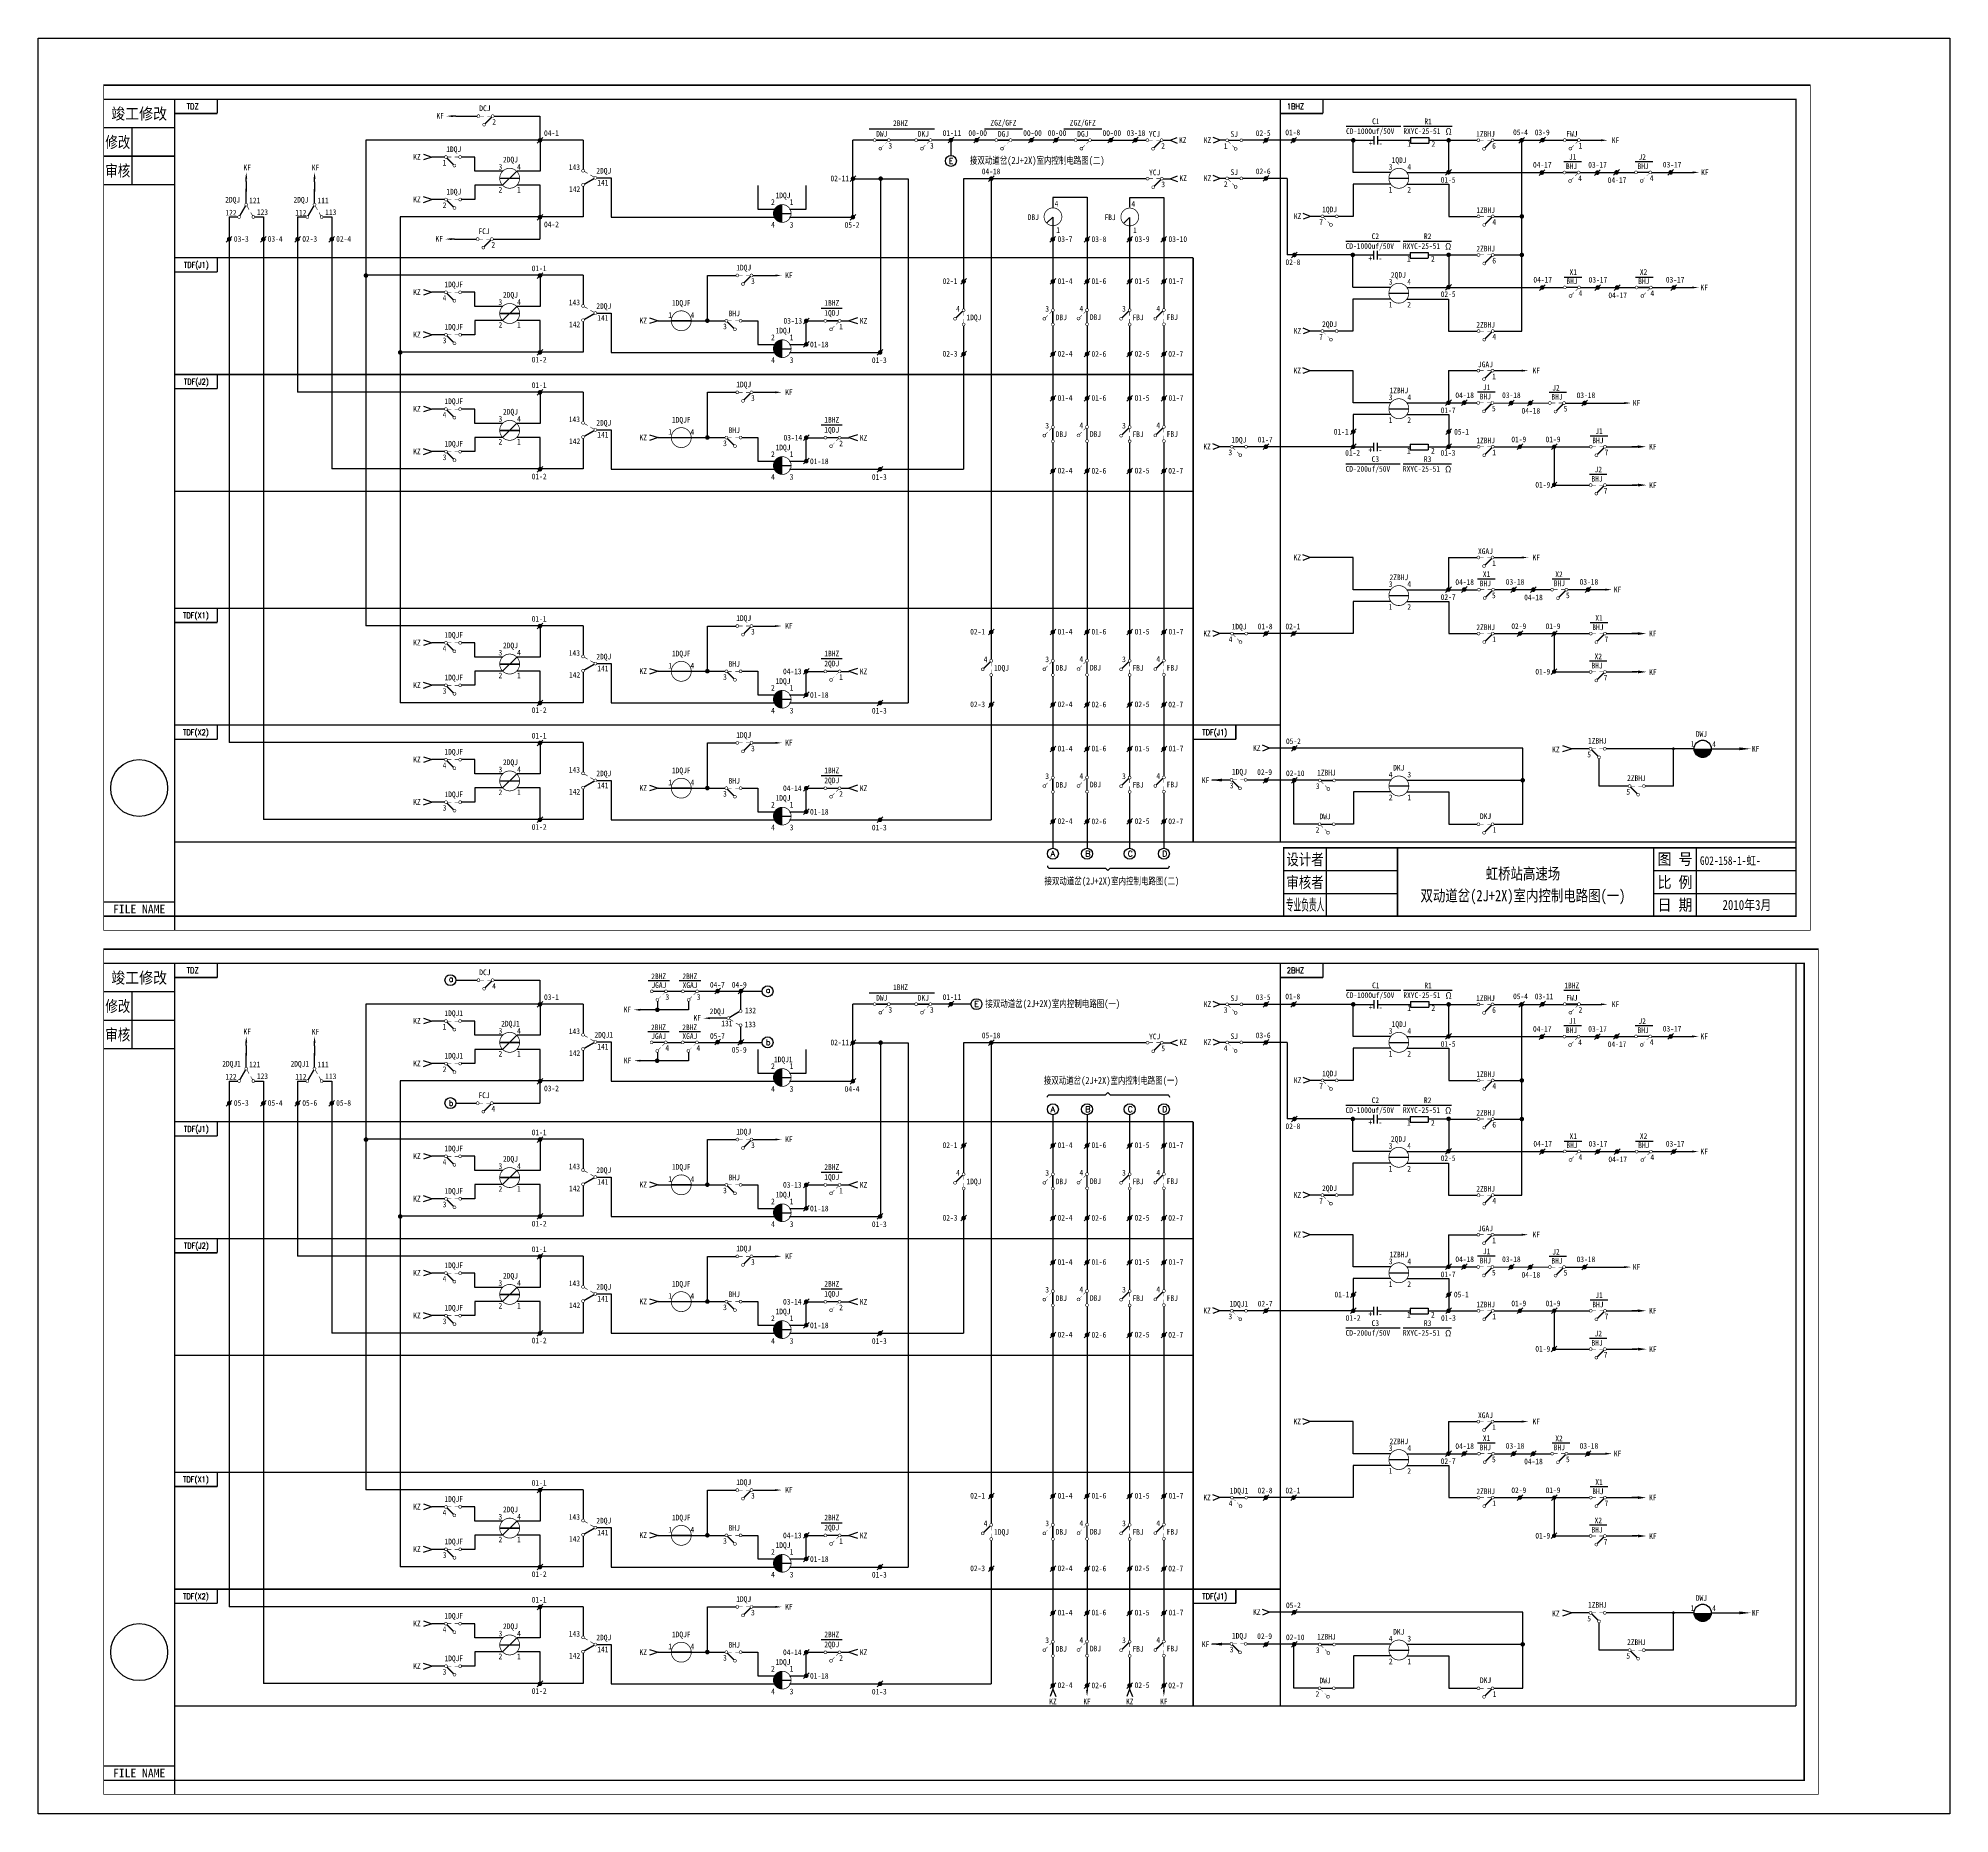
# Model space of a CAD drawing. Extents: x 215 to 887, y 54 to 677.
import ezdxf
from ezdxf.enums import TextEntityAlignment as Align

# ---------------------------------------------------------------- set-up
doc = ezdxf.new("R2010")
doc.units = 0
doc.linetypes.add('DASHED', pattern=[0.75, 0.5, -0.25])
doc.layers.get('0').update_dxf_attribs({"linetype": 'CONTINUOUS'})
doc.layers.add('TIE', color=7, linetype='CONTINUOUS')
doc.styles.add('CHINESE', font='SimSun.ttf', dxfattribs={"width": 0.9})
doc.styles.add('HZ', font='txt.shx', dxfattribs={"width": 0.7, "bigfont": 'hztxt.shx'})
doc.styles.add('SHZTXT', font='txt.shx', dxfattribs={"height": 2.5159, "bigfont": 'HZTXT.shx'})
doc.styles.add('ST', font='SimSun.ttf', dxfattribs={"width": 0.8})

# ---------------------------------------------------------------- blocks, each defined once
blk = doc.blocks.new('133')
at = {"const_width": 0.2}
for points in [[(-6, 0, 1), (-5, 0, 1)], [(-1, 0, 1), (0, 0, 1)], [(-4, -3, 1), (-3, -3, 1)]]:
    blk.add_lwpolyline(points, format="xyb", close=True, dxfattribs=at)
for points, const_width in [([(-5, 0), (-1, 0)], 0.5), ([(-2.3, -1.8), (-3.15, -2.65)], 0.15), ([(-0.85, -0.35), (-1.7, -1.2)], 0.15)]:
    blk.add_lwpolyline(points, dxfattribs=dict(const_width=const_width))
blk.add_lwpolyline([(-5.5, -1.3, 0, 0, 0), (-5.5, -2.3, 0.8, 0, 0), (-5.5, -4.5, 0, 0, 0)], format="xyseb")
at = {"width": 0.8}
for tag, p in [('RELAY', (-3, 2.2)), ('0', (0, -2))]:
    blk.add_attdef(tag, text='', height=2, dxfattribs=at).set_placement(p, align=Align.MIDDLE)
blk = doc.blocks.new('144')
at = {"const_width": 0.2}
for points in [[(1, 0, -1), (0, 0, -1)], [(6, 0, -1), (5, 0, -1)], [(4, -3, -1), (3, -3, -1)]]:
    blk.add_lwpolyline(points, format="xyb", close=True, dxfattribs=at)
for points, const_width in [([(2.4, 0), (1, 0)], 0.15), ([(5, 0), (3.6, 0)], 0.15), ([(0.85, -0.35), (3.15, -2.65)], 0.5)]:
    blk.add_lwpolyline(points, dxfattribs=dict(const_width=const_width))
blk.add_lwpolyline([(5.5, -1.3, 0, 0, 0), (5.5, -2.3, 0.8, 0, 0), (5.5, -4.5, 0, 0, 0)], format="xyseb")
at = {"width": 0.8}
for tag, p in [('RELAY', (3, 2.2)), ('0', (0, -2))]:
    blk.add_attdef(tag, text='', height=2, dxfattribs=at).set_placement(p, align=Align.MIDDLE)
blk = doc.blocks.new('W54')
for p, q in [((0, 0), (3, 1)), ((3, -1), (0, 0))]:
    blk.add_line(p, q)
blk = doc.blocks.new('W55')
at = {"rotation": 180}
blk.add_blockref('W54', (0, 0), dxfattribs=at)
blk = doc.blocks.new('W21')
blk.add_line((-1, -1), (1, 1))
at = {"const_width": 0.8}
blk.add_lwpolyline([(-0.4, 0, 1), (0.4, 0, 1)], format="xyb", close=True, dxfattribs=at)
blk = doc.blocks.new('W03')
blk.add_line((-3.5, 0), (3.5, 0))
at = {"const_width": 0.25}
blk.add_lwpolyline([(-3.5, 0, 1), (3.5, 0, 1)], format="xyb", close=True, dxfattribs=at)
blk = doc.blocks.new('W22')
at = {"const_width": 0.8}
blk.add_lwpolyline([(-0.4, 0, 1), (0.4, 0, 1)], format="xyb", close=True, dxfattribs=at)
blk = doc.blocks.new('W52')
blk.add_lwpolyline([(0, -3.3, 0, 0.7, 0), (0, -1, 0.7, 0.7, 0)], format="xyseb")
blk.add_lwpolyline([(0, 0), (0, -1)])
blk = doc.blocks.new('A$C6CA63361')
at = {"linetype": 'DASHED', "xscale": -1}
blk.add_blockref('144', (6.1, 4.5), dxfattribs=at)
at = {"color": 0, "width": 0.8}
blk.add_attdef('2', text='', height=2, dxfattribs=at).set_placement((6.1, 2.5), align=Align.MIDDLE)
at = {"layer": 'TIE', "color": 0, "width": 0.8}
blk.add_text('FCJ', height=2, dxfattribs=at).set_placement((2.85, 6.26), align=Align.CENTER)
blk = doc.blocks.new('143')
at = {"const_width": 0.2}
for points in [[(-6, 0, 1), (-5, 0, 1)], [(-1, 0, 1), (0, 0, 1)], [(-4, -3, 1), (-3, -3, 1)]]:
    blk.add_lwpolyline(points, format="xyb", close=True, dxfattribs=at)
for points, const_width in [([(-5, 0), (-3.6, 0)], 0.15), ([(-2.4, 0), (-1, 0)], 0.15), ([(-0.85, -0.35), (-3.15, -2.65)], 0.5)]:
    blk.add_lwpolyline(points, dxfattribs=dict(const_width=const_width))
blk.add_lwpolyline([(-5.5, -1.3, 0, 0, 0), (-5.5, -2.3, 0.8, 0, 0), (-5.5, -4.5, 0, 0, 0)], format="xyseb")
at = {"width": 0.8}
for tag, p in [('RELAY', (-3, 2.2)), ('0', (0, -2))]:
    blk.add_attdef(tag, text='', height=2, dxfattribs=at).set_placement(p, align=Align.MIDDLE)
blk = doc.blocks.new('A$C576B1F80')
at = {"const_width": 0.2}
for points in [[(0.1, 4.5, 1), (1.1, 4.5, 1)], [(2.1, 1.5, 1), (3.1, 1.5, 1)], [(5.1, 4.5, 1), (6.1, 4.5, 1)]]:
    blk.add_lwpolyline(points, format="xyb", close=True, dxfattribs=at)
blk.add_lwpolyline([(0.6, 3.2, 0, 0, 0), (0.6, 2.2, 0.8, 0, 0), (0.6, 0, 0, 0, 0)], format="xyseb")
for points, const_width in [([(1.1, 4.5), (2.5, 4.5)], 0.15), ([(5.25, 4.15), (2.95, 1.85)], 0.5), ([(3.7, 4.5), (5.1, 4.5)], 0.15)]:
    blk.add_lwpolyline(points, dxfattribs=dict(const_width=const_width))
blk = doc.blocks.new('D')
blk.add_line((1, 1), (-1, -1))
at = {"const_width": 0.75}
blk.add_lwpolyline([(-0.375, 0, 1), (0.375, 0, 1)], format="xyb", close=True, dxfattribs=at)
blk = doc.blocks.new('114')
at = {"const_width": 0.2}
for points in [[(1, 0, -1), (0, 0, -1)], [(6, 0, -1), (5, 0, -1)], [(4, -3, -1), (3, -3, -1)]]:
    blk.add_lwpolyline(points, format="xyb", close=True, dxfattribs=at)
for points, const_width in [([(5, 0), (1, 0)], 0.5), ([(0.85, -0.35), (1.7, -1.2)], 0.15), ([(2.3, -1.8), (3.15, -2.65)], 0.15)]:
    blk.add_lwpolyline(points, dxfattribs=dict(const_width=const_width))
blk.add_lwpolyline([(5.5, -4.5, 0, 0, 0), (5.5, -3.5, 0.8, 0, 0), (5.5, -1.3, 0, 0, 0)], format="xyseb")
at = {"width": 0.8}
for tag, p in [('RELAY', (3, 2.2)), ('0', (0, -2))]:
    blk.add_attdef(tag, text='', height=2, dxfattribs=at).set_placement(p, align=Align.MIDDLE)
blk = doc.blocks.new('T')
blk.add_line((0, 3), (0, 0))
blk.add_lwpolyline([(0, 2, 1, 0, 0), (0, 5, 0, 0, 0)], format="xyseb")
blk = doc.blocks.new('W07')
at = {"const_width": 3}
blk.add_lwpolyline([(-1.5, 0, 1), (1.5, 0)], format="xyb", dxfattribs=at)
blk.add_circle((0, 0), 3)
blk = doc.blocks.new('134')
at = {"const_width": 0.2}
for points in [[(1, 0, -1), (0, 0, -1)], [(6, 0, -1), (5, 0, -1)], [(4, -3, -1), (3, -3, -1)]]:
    blk.add_lwpolyline(points, format="xyb", close=True, dxfattribs=at)
for points, const_width in [([(5, 0), (1, 0)], 0.5), ([(0.85, -0.35), (1.7, -1.2)], 0.15), ([(2.3, -1.8), (3.15, -2.65)], 0.15)]:
    blk.add_lwpolyline(points, dxfattribs=dict(const_width=const_width))
blk.add_lwpolyline([(5.5, -1.3, 0, 0, 0), (5.5, -2.3, 0.8, 0, 0), (5.5, -4.5, 0, 0, 0)], format="xyseb")
at = {"width": 0.8}
for tag, p in [('RELAY', (3, 2.2)), ('0', (0, -2))]:
    blk.add_attdef(tag, text='', height=2, dxfattribs=at).set_placement(p, align=Align.MIDDLE)
blk = doc.blocks.new('BZTB')
at = {"color": 7}
for p, q in [((0.23, 16), (40.23, 16)), ((130.23, 16), (180.23, 16)), ((0.23, 8), (40.23, 8)), ((130.23, 8), (180.23, 8))]:
    blk.add_line(p, q, dxfattribs=at)
at = {"color": 7, "const_width": 0.5}
blk.add_lwpolyline([(0.23, 0), (180.23, 0), (180.23, 24), (0.23, 24)], close=True, dxfattribs=at)
at = {"color": 7}
for points, const_width in [([(15.23, 24), (15.23, 0)], 0.4), ([(40.23, 24), (40.23, 0)], 0.5), ([(130.23, 24), (130.23, 0)], 0.5), ([(145.23, 24), (145.23, 0)], 0.4)]:
    blk.add_lwpolyline(points, dxfattribs=dict(at, const_width=const_width))
at = {"color": 7, "style": 'CHINESE'}
for s, width, p in [('设计者', 0.8, (7.73, 20)), ('图 号', 0.9, (137.73, 20)), ('审核者', 0.8, (7.73, 12)), ('比 例', 0.9, (137.73, 12)), ('日 期', 0.9, (137.73, 4))]:
    blk.add_text(s, height=4, dxfattribs=dict(at, width=width)).set_placement(p, align=Align.MIDDLE)
at = {"color": 7, "style": 'CHINESE', "width": 0.478723}
blk.add_text('专业负责人', height=4, dxfattribs=at).set_placement((1, 2), (14.5, 2), align=Align.FIT)

msp = doc.modelspace()

# ---------------------------------------------------------------- linework, layer by layer
for p, q in [((837.69, 660.88), (238.11, 660.88)), ((238.11, 660.88), (837.69, 660.88)), ((238.11, 660.88), (837.69, 660.88)), ((507.12, 645.54), (529.97, 645.54)), ((547.54, 645.5), (561, 645.5)), ((575.42, 645.5), (588.87, 645.5)), ((674.67, 646.45), (693.8, 646.45)), ((694.82, 646.45), (711.84, 646.45)), ((406.56, 641.55), (330.3, 641.55)), ((330.3, 641.55), (330.3, 470.89)), ((501.38, 614.45), (501.38, 641.52)), ((508.61, 641.52), (501.38, 641.52)), ((523.09, 641.52), (514.5, 641.52)), ((551.31, 641.52), (529.05, 641.52)), ((535.78, 641.52), (535.78, 636.14)), ((579.13, 641.52), (557.25, 641.52)), ((585.13, 641.52), (604.32, 641.52)), ((610.31, 641.46), (612.81, 641.46)), ((612.81, 641.46), (615.31, 642.46)), ((612.81, 641.46), (615.31, 640.46)), ((630.44, 641.46), (627.94, 642.46)), ((630.44, 641.46), (627.94, 640.46)), ((632.33, 641.46), (630.44, 641.46)), ((652.23, 641.46), (638.33, 641.46)), ((652.33, 641.45), (652.23, 641.46)), ((677.13, 641.45), (652.33, 641.45)), ((677.13, 630.21), (677.13, 641.45)), ((677.13, 641.45), (684.38, 641.45)), ((684.35, 642.95), (684.35, 639.97)), ((685.66, 642.95), (685.66, 639.97)), ((685.73, 641.45), (697.27, 641.45)), ((697.27, 642.45), (697.27, 640.47)), ((697.3, 642.45), (703.64, 642.45)), ((697.3, 640.45), (703.64, 640.45)), ((703.58, 641.45), (710.53, 641.45)), ((703.64, 642.45), (703.64, 640.47)), ((710.59, 641.47), (720.59, 641.47)), ((710.65, 641.98), (710.65, 630.73)), ((726.59, 641.47), (750.95, 641.47)), ((736.36, 574.44), (736.36, 641.44)), ((751.94, 641.47), (755.95, 641.47)), ((756.94, 641.47), (763.19, 641.47)), ((751.12, 634.03), (757.28, 634.03)), ((776.21, 633.99), (782.37, 633.99)), ((288.24, 626.94), (288.24, 623.5)), ((312.23, 626.92), (312.23, 623.48)), ((378.3, 625.64), (383.25, 630.59)), ((501.38, 627.98), (520.81, 627.98)), ((511.1, 627.98), (511.1, 566.94)), ((520.81, 627.98), (520.81, 443.79)), ((604.37, 627.98), (540.25, 627.98)), ((540.25, 627.98), (540.25, 600.22)), ((549.96, 627.98), (549.96, 477.06)), ((610.37, 627.98), (612.87, 627.98)), ((612.87, 627.98), (615.37, 628.98)), ((612.87, 627.98), (615.37, 626.98)), ((630.44, 628.07), (627.94, 629.07)), ((630.44, 628.07), (627.94, 627.07)), ((632.33, 628.07), (630.44, 628.07)), ((652.23, 628.07), (638.33, 628.07)), ((653.91, 628.06), (652.23, 628.07)), ((653.91, 628.07), (653.91, 601.18)), ((690.38, 630.14), (677.13, 630.14)), ((690.38, 626.06), (677.15, 626.06)), ((677.15, 626.06), (677.15, 614.74)), ((696, 630.14), (750.81, 630.14)), ((696, 626.06), (710.69, 626.06)), ((710.69, 626.06), (710.69, 614.74)), ((756.81, 630.14), (775.97, 630.18)), ((781.97, 630.18), (788.37, 630.18)), ((788.37, 630.18), (795.41, 630.18)), ((288.24, 624.36), (288.24, 623.5)), ((312.23, 624.33), (312.23, 623.48)), ((406.56, 614.55), (342.32, 614.55)), ((342.32, 614.55), (342.32, 443.89)), ((476.54, 615.75), (479.54, 615.75)), ((571.61, 614.51), (569.5, 612.41)), ((571.61, 614.51), (571.61, 611.51)), ((598.58, 614.34), (596.47, 612.23)), ((598.58, 614.34), (598.58, 611.34)), ((662.1, 614.74), (659.6, 615.74)), ((662.1, 614.74), (659.6, 613.74)), ((665.83, 614.74), (662.1, 614.74)), ((677.15, 614.74), (671.83, 614.74)), ((710.69, 614.74), (720.65, 614.74)), ((726.65, 614.74), (736.36, 614.74)), ((674.52, 606.08), (693.65, 606.08)), ((694.67, 606.08), (711.7, 606.08)), ((676.98, 601.18), (653.91, 601.18)), ((676.98, 589.84), (676.98, 601.25)), ((676.98, 601.19), (684.21, 601.19)), ((684.21, 602.59), (684.21, 599.61)), ((685.51, 602.59), (685.51, 599.61)), ((685.51, 601.19), (697.12, 601.19)), ((697.12, 602.09), (697.12, 600.11)), ((697.15, 602.09), (703.5, 602.09)), ((697.15, 600.09), (703.5, 600.09)), ((703.5, 602.09), (703.5, 600.11)), ((703.5, 601.19), (710.6, 601.19)), ((710.65, 601.18), (720.65, 601.18)), ((710.68, 601.78), (710.68, 590.37)), ((726.65, 601.18), (736.36, 601.18)), ((406.56, 594.04), (330.3, 594.04)), ((751.26, 593.43), (757.43, 593.43)), ((776.28, 593.43), (782.45, 593.43)), ((690.33, 585.7), (676.94, 585.7)), ((676.94, 585.7), (676.94, 574.44)), ((690.3, 589.78), (676.98, 589.78)), ((695.98, 589.78), (750.96, 589.78)), ((695.98, 585.7), (710.65, 585.7)), ((710.65, 585.7), (710.65, 574.44)), ((756.96, 589.78), (776.2, 589.74)), ((782.2, 589.74), (788.6, 589.74)), ((788.6, 589.74), (795.17, 589.74)), ((377.28, 580.61), (384.28, 580.61)), ((378.3, 578.13), (383.25, 583.08)), ((490.23, 582.51), (497.63, 582.51)), ((662.05, 574.44), (659.55, 575.44)), ((662.05, 574.44), (659.55, 573.44)), ((665.81, 574.44), (662.05, 574.44)), ((676.94, 574.44), (671.81, 574.44)), ((710.65, 574.44), (720.65, 574.44)), ((726.65, 574.44), (736.36, 574.44)), ((406.56, 567.04), (342.32, 567.04)), ((476.54, 568.24), (479.54, 568.24)), ((661.98, 560.52), (659.48, 561.52)), ((661.98, 560.52), (659.48, 559.52)), ((677.13, 560.52), (661.98, 560.52)), ((677.13, 549.27), (677.13, 560.52)), ((710.65, 560.53), (710.65, 549.27)), ((710.65, 560.53), (720.59, 560.53)), ((726.59, 560.53), (735.35, 560.53)), ((406.56, 552.99), (306.27, 552.99)), ((720.84, 553.09), (727.01, 553.09)), ((745.94, 552.97), (752.1, 552.97)), ((690.38, 549.21), (677.13, 549.21)), ((677.15, 545.12), (677.15, 533.81)), ((690.38, 545.12), (677.15, 545.12)), ((696, 549.21), (720.54, 549.21)), ((696, 545.12), (710.66, 545.12)), ((710.66, 545.12), (710.66, 533.81)), ((726.54, 549.21), (745.7, 549.16)), ((751.7, 549.16), (758.1, 549.16)), ((758.1, 549.16), (771.43, 549.16)), ((377.28, 539.56), (384.28, 539.56)), ((378.3, 537.08), (383.25, 542.03)), ((490.23, 541.46), (497.63, 541.46)), ((760.38, 537.69), (766.54, 537.69)), ((630.3, 533.81), (627.8, 534.81)), ((630.3, 533.81), (627.8, 532.81)), ((634.03, 533.81), (630.3, 533.81)), ((677.15, 533.81), (640.03, 533.81)), ((676.98, 533.81), (684.2, 533.81)), ((684.2, 535.21), (684.2, 532.23)), ((685.51, 535.21), (685.51, 532.23)), ((685.51, 533.81), (697.12, 533.81)), ((697.12, 534.71), (697.12, 532.73)), ((697.15, 534.71), (703.49, 534.71)), ((697.15, 532.71), (703.49, 532.71)), ((703.49, 534.71), (703.49, 532.73)), ((703.49, 533.81), (710.66, 533.81)), ((710.66, 533.81), (720.65, 533.81)), ((726.65, 533.81), (748.11, 533.81)), ((747.74, 533.81), (760.07, 533.81)), ((747.76, 533.79), (747.76, 520.33)), ((766.07, 533.81), (776.76, 533.81)), ((406.56, 525.99), (318.28, 525.99)), ((476.54, 527.19), (479.54, 527.19)), ((674.52, 527.79), (693.64, 527.79)), ((694.67, 527.79), (711.69, 527.79)), ((760.1, 524.22), (766.27, 524.22)), ((747.71, 520.33), (760.04, 520.33)), ((766.04, 520.33), (776.74, 520.33)), ((661.98, 494.87), (659.48, 495.87)), ((661.98, 494.87), (659.48, 493.87)), ((677.13, 494.87), (661.98, 494.87)), ((677.13, 483.63), (677.13, 494.87)), ((710.65, 494.89), (720.59, 494.89)), ((710.65, 494.89), (710.65, 483.63)), ((726.59, 494.89), (735.35, 494.89)), ((690.38, 483.56), (677.13, 483.56)), ((696, 483.56), (720.54, 483.56)), ((720.84, 487.45), (727.01, 487.45)), ((726.8, 483.6), (733.2, 483.6)), ((733.2, 483.6), (746.53, 483.6)), ((747, 487.41), (753.17, 487.41)), ((752.53, 483.6), (759.02, 483.6)), ((754.53, 483.6), (764.75, 483.6)), ((690.38, 479.48), (677.15, 479.48)), ((677.15, 479.48), (677.15, 468.16)), ((696, 479.48), (710.66, 479.48)), ((710.66, 479.48), (710.66, 468.16)), ((406.56, 470.89), (330.3, 470.89)), ((760.38, 472.05), (766.54, 472.05)), ((630.3, 468.17), (627.8, 469.17)), ((630.3, 468.17), (627.8, 467.17)), ((634.03, 468.17), (630.3, 468.17)), ((677.15, 468.16), (640.03, 468.17)), ((710.66, 468.16), (720.65, 468.16)), ((726.65, 468.16), (748.11, 468.16)), ((747.74, 468.16), (760.07, 468.16)), ((747.76, 468.15), (747.76, 454.69)), ((766.07, 468.16), (776.76, 468.16)), ((377.28, 457.46), (384.28, 457.46)), ((378.3, 454.98), (383.25, 459.93)), ((490.23, 459.36), (497.63, 459.36)), ((760.1, 458.57), (766.27, 458.57)), ((747.71, 454.69), (760.04, 454.69)), ((766.04, 454.69), (776.74, 454.69)), ((406.56, 443.89), (342.32, 443.89)), ((476.54, 445.09), (479.54, 445.09)), ((406.56, 429.84), (282.23, 429.84)), ((647.76, 427.91), (645.26, 428.91)), ((647.76, 427.91), (645.26, 426.91)), ((651.48, 427.91), (647.76, 427.91)), ((736.66, 427.91), (651.48, 427.91)), ((736.66, 401.17), (736.66, 427.91)), ((753.82, 427.68), (750.82, 428.68)), ((750.82, 426.68), (753.82, 427.68)), ((760, 427.68), (753.82, 427.68)), ((763.5, 414.58), (763.5, 424.18)), ((796.9, 427.68), (766, 427.68)), ((789.62, 414.58), (789.62, 427.68)), ((802.9, 427.68), (812.78, 427.68)), ((377.28, 416.4), (384.28, 416.4)), ((378.3, 413.93), (383.25, 418.88)), ((490.23, 418.31), (497.63, 418.31)), ((633.85, 416.7), (627.51, 416.7)), ((656.33, 416.66), (639.83, 416.66)), ((665.04, 416.66), (651.48, 416.66)), ((656.31, 401.2), (656.31, 416.66)), ((690.4, 416.66), (670.9, 416.66)), ((696.02, 416.66), (736.66, 416.66)), ((690.4, 412.58), (677.17, 412.58)), ((677.17, 412.51), (677.17, 401.19)), ((696.02, 412.58), (710.67, 412.58)), ((710.67, 412.58), (710.67, 401.26)), ((773.73, 414.58), (763.5, 414.58)), ((789.62, 414.58), (779.73, 414.58)), ((476.54, 404.04), (479.54, 404.04)), ((406.56, 402.84), (294.25, 402.84)), ((664.95, 401.2), (656.31, 401.2)), ((677.17, 401.19), (670.81, 401.2)), ((710.67, 401.17), (720.6, 401.17)), ((726.6, 401.17), (736.66, 401.17)), ((840.54, 357.33), (238.11, 357.33)), ((238.11, 357.33), (840.54, 357.33)), ((238.11, 357.33), (840.54, 357.33)), ((429.39, 346.24), (436.91, 346.24)), ((440.36, 346.24), (447.88, 346.24)), ((461.99, 336.03), (461.99, 342.51)), ((674.67, 342.89), (693.8, 342.89)), ((694.82, 342.89), (711.84, 342.89)), ((751.17, 342.89), (756.74, 342.89)), ((330.3, 337.99), (330.3, 167.33)), ((406.56, 337.99), (330.3, 337.99)), ((443.63, 335.99), (427.69, 335.99)), ((432.73, 338.95), (432.73, 335.99)), ((443.63, 338.95), (443.63, 335.99)), ((501.38, 310.89), (501.38, 337.97)), ((508.61, 337.97), (501.38, 337.97)), ((507.12, 341.99), (529.97, 341.99)), ((523.09, 337.97), (514.5, 337.97)), ((542.84, 337.97), (529.05, 337.97)), ((630.44, 337.91), (627.94, 338.91)), ((630.44, 337.91), (627.94, 336.91)), ((632.33, 337.91), (630.44, 337.91)), ((652.23, 337.9), (638.33, 337.91)), ((652.33, 337.9), (652.23, 337.9)), ((677.13, 337.9), (652.33, 337.9)), ((677.13, 337.9), (684.38, 337.9)), ((677.13, 326.65), (677.13, 337.9)), ((684.35, 339.4), (684.35, 336.42)), ((685.66, 339.4), (685.66, 336.42)), ((685.73, 337.9), (697.27, 337.9)), ((697.27, 338.9), (697.27, 336.92)), ((697.3, 338.9), (703.64, 338.9)), ((697.3, 336.9), (703.64, 336.9)), ((703.58, 337.9), (710.53, 337.9)), ((703.64, 338.9), (703.64, 336.92)), ((710.59, 337.91), (720.59, 337.91)), ((710.65, 338.43), (710.65, 327.18)), ((726.59, 337.91), (750.95, 337.91)), ((736.36, 270.89), (736.36, 337.88)), ((751.94, 337.91), (755.95, 337.91)), ((756.94, 337.91), (763.19, 337.91)), ((461.99, 324.54), (461.99, 330.03)), ((751.12, 330.47), (757.28, 330.47)), ((776.21, 330.44), (782.37, 330.44)), ((288.24, 323.39), (288.24, 319.95)), ((312.23, 323.36), (312.23, 319.92)), ((377.28, 324.56), (384.28, 324.56)), ((378.3, 322.09), (383.25, 327.04)), ((429.32, 328.31), (436.85, 328.31)), ((440.29, 328.31), (447.81, 328.31)), ((501.38, 324.43), (520.81, 324.43)), ((511.1, 324.43), (511.1, 263.39)), ((520.81, 324.43), (520.81, 140.23)), ((540.25, 324.43), (540.25, 296.66)), ((604.37, 324.43), (540.25, 324.43)), ((549.96, 324.43), (549.96, 173.51)), ((610.37, 324.43), (612.87, 324.43)), ((612.87, 324.43), (615.37, 325.43)), ((612.87, 324.43), (615.37, 323.43)), ((630.44, 324.52), (627.94, 325.52)), ((630.44, 324.52), (627.94, 323.52)), ((632.33, 324.52), (630.44, 324.52)), ((632.33, 324.52), (630.44, 324.52)), ((652.23, 324.51), (638.33, 324.52)), ((653.91, 324.51), (652.23, 324.51)), ((653.91, 324.51), (653.91, 297.63)), ((690.38, 326.59), (677.13, 326.59)), ((690.38, 322.51), (677.15, 322.51)), ((677.15, 322.51), (677.15, 311.19)), ((696, 326.59), (750.81, 326.59)), ((696, 322.51), (710.69, 322.51)), ((710.69, 322.51), (710.69, 311.19)), ((756.81, 326.59), (775.97, 326.63)), ((781.97, 326.63), (788.37, 326.63)), ((788.37, 326.63), (795.2, 326.63)), ((288.24, 320.8), (288.24, 319.95)), ((312.23, 320.78), (312.23, 319.92)), ((443.56, 318.11), (427.74, 318.11)), ((432.67, 321.02), (432.67, 318.11)), ((443.56, 321.02), (443.56, 318.11)), ((406.56, 310.99), (342.32, 310.99)), ((342.32, 310.99), (342.32, 140.33)), ((476.54, 312.2), (479.54, 312.2)), ((662.1, 311.18), (659.6, 312.18)), ((662.1, 311.18), (659.6, 310.18)), ((665.83, 311.18), (662.1, 311.18)), ((677.15, 311.19), (671.83, 311.18)), ((710.69, 311.19), (720.65, 311.19)), ((726.65, 311.19), (736.36, 311.19)), ((674.52, 302.53), (693.65, 302.53)), ((694.67, 302.53), (711.7, 302.53)), ((676.98, 297.63), (653.91, 297.63)), ((676.98, 286.29), (676.98, 297.7)), ((676.98, 297.63), (684.21, 297.63)), ((684.21, 299.04), (684.21, 296.06)), ((685.51, 299.04), (685.51, 296.06)), ((685.51, 297.63), (697.12, 297.63)), ((697.12, 298.54), (697.12, 296.56)), ((697.15, 298.54), (703.5, 298.54)), ((697.15, 296.54), (703.5, 296.54)), ((703.5, 298.54), (703.5, 296.56)), ((703.5, 297.63), (710.6, 297.63)), ((710.65, 297.62), (720.65, 297.62)), ((710.68, 298.22), (710.68, 286.82)), ((726.65, 297.62), (736.36, 297.62)), ((406.56, 290.49), (330.3, 290.49)), ((751.26, 289.88), (757.43, 289.88)), ((776.28, 289.88), (782.45, 289.88)), ((690.33, 282.14), (676.94, 282.14)), ((676.94, 282.14), (676.94, 270.89)), ((690.3, 286.23), (676.98, 286.23)), ((695.98, 286.23), (750.96, 286.23)), ((695.98, 282.14), (710.65, 282.14)), ((710.65, 282.14), (710.65, 270.89)), ((756.96, 286.23), (776.2, 286.19)), ((782.2, 286.19), (788.6, 286.19)), ((788.6, 286.19), (795.17, 286.19)), ((377.28, 277.06), (384.28, 277.06)), ((378.3, 274.58), (383.25, 279.53)), ((490.23, 278.96), (497.63, 278.96)), ((662.05, 270.88), (659.55, 271.88)), ((662.05, 270.88), (659.55, 269.88)), ((665.81, 270.88), (662.05, 270.88)), ((676.94, 270.89), (671.81, 270.88)), ((710.65, 270.89), (720.65, 270.89)), ((726.65, 270.89), (736.36, 270.89)), ((406.56, 263.49), (342.32, 263.49)), ((476.54, 264.69), (479.54, 264.69)), ((661.98, 256.97), (659.48, 257.97)), ((661.98, 256.97), (659.48, 255.97)), ((677.13, 256.97), (661.98, 256.97)), ((677.13, 245.72), (677.13, 256.97)), ((710.65, 256.98), (720.59, 256.98)), ((710.65, 256.98), (710.65, 245.72)), ((726.59, 256.98), (735.35, 256.98)), ((406.56, 249.44), (306.27, 249.44)), ((720.84, 249.54), (727.01, 249.54)), ((745.94, 249.41), (752.1, 249.41)), ((690.38, 245.65), (677.13, 245.65)), ((696, 245.65), (720.54, 245.65)), ((726.54, 245.65), (745.7, 245.61)), ((751.7, 245.61), (758.1, 245.61)), ((758.1, 245.61), (771.43, 245.61)), ((377.28, 236), (384.28, 236)), ((378.3, 233.53), (383.25, 238.48)), ((490.23, 237.91), (497.63, 237.91)), ((690.38, 241.57), (677.15, 241.57)), ((677.15, 241.57), (677.15, 230.25)), ((696, 241.57), (710.66, 241.57)), ((710.66, 241.57), (710.66, 230.25)), ((630.3, 230.26), (627.8, 231.26)), ((630.3, 230.26), (627.8, 229.26)), ((634.03, 230.26), (630.3, 230.26)), ((677.15, 230.25), (640.03, 230.26)), ((676.98, 230.25), (684.2, 230.25)), ((684.2, 231.66), (684.2, 228.68)), ((685.51, 231.66), (685.51, 228.68)), ((685.51, 230.26), (697.12, 230.26)), ((697.12, 231.16), (697.12, 229.18)), ((697.15, 231.16), (703.49, 231.16)), ((697.15, 229.16), (703.49, 229.16)), ((703.49, 231.16), (703.49, 229.18)), ((703.49, 230.25), (710.66, 230.25)), ((710.66, 230.25), (720.65, 230.25)), ((726.65, 230.25), (748.11, 230.25)), ((747.74, 230.25), (760.07, 230.25)), ((747.76, 230.24), (747.76, 216.78)), ((760.38, 234.14), (766.54, 234.14)), ((766.07, 230.25), (776.76, 230.25)), ((406.56, 222.44), (318.28, 222.44)), ((476.54, 223.64), (479.54, 223.64)), ((674.52, 224.23), (693.64, 224.23)), ((694.67, 224.23), (711.69, 224.23)), ((747.71, 216.78), (760.04, 216.78)), ((760.1, 220.66), (766.27, 220.66)), ((766.04, 216.78), (776.74, 216.78)), ((661.98, 191.32), (659.48, 192.32)), ((661.98, 191.32), (659.48, 190.32)), ((677.13, 191.32), (661.98, 191.32)), ((677.13, 180.07), (677.13, 191.32)), ((710.65, 191.33), (710.65, 180.07)), ((710.65, 191.33), (720.59, 191.33)), ((726.59, 191.33), (735.35, 191.33)), ((720.84, 183.89), (727.01, 183.89)), ((747, 183.86), (753.17, 183.86)), ((690.38, 180.01), (677.13, 180.01)), ((690.38, 175.93), (677.15, 175.93)), ((677.15, 175.93), (677.15, 164.61)), ((696, 180.01), (720.54, 180.01)), ((696, 175.93), (710.66, 175.93)), ((710.66, 175.93), (710.66, 164.61)), ((726.8, 180.05), (733.2, 180.05)), ((733.2, 180.05), (746.53, 180.05)), ((752.53, 180.05), (759.02, 180.05)), ((754.53, 180.05), (764.75, 180.05)), ((760.38, 168.49), (766.54, 168.49)), ((406.56, 167.33), (330.3, 167.33)), ((630.3, 164.62), (627.8, 165.62)), ((630.3, 164.62), (627.8, 163.62)), ((634.03, 164.62), (630.3, 164.62)), ((677.15, 164.61), (640.03, 164.62)), ((710.66, 164.61), (720.65, 164.61)), ((726.65, 164.61), (748.11, 164.61)), ((747.74, 164.61), (760.07, 164.61)), ((747.76, 164.59), (747.76, 151.13)), ((766.07, 164.61), (776.76, 164.61)), ((378.3, 151.43), (383.25, 156.38)), ((490.23, 155.81), (497.63, 155.81)), ((760.1, 155.02), (766.27, 155.02)), ((377.28, 153.9), (384.28, 153.9)), ((747.71, 151.13), (760.04, 151.13)), ((766.04, 151.13), (776.74, 151.13)), ((476.54, 141.54), (479.54, 141.54)), ((406.56, 140.33), (342.32, 140.33)), ((406.56, 126.28), (282.23, 126.28)), ((647.76, 124.35), (645.26, 125.35)), ((647.76, 124.35), (645.26, 123.35)), ((651.48, 124.35), (647.76, 124.35)), ((736.66, 124.35), (651.48, 124.35)), ((736.66, 97.62), (736.66, 124.35)), ((753.82, 124.13), (750.82, 125.13)), ((750.82, 123.13), (753.82, 124.13)), ((760, 124.13), (753.82, 124.13)), ((796.9, 124.13), (766, 124.13)), ((789.62, 111.02), (789.62, 124.13)), ((802.9, 124.13), (812.78, 124.13)), ((378.3, 110.38), (383.25, 115.33)), ((490.23, 114.76), (497.63, 114.76)), ((763.5, 111.02), (763.5, 120.63)), ((377.28, 112.85), (384.28, 112.85)), ((633.85, 113.15), (627.51, 113.15)), ((656.33, 113.11), (639.83, 113.11)), ((665.04, 113.11), (651.48, 113.11)), ((656.31, 97.65), (656.31, 113.11)), ((690.4, 113.11), (670.9, 113.11)), ((690.4, 109.03), (677.17, 109.03)), ((677.17, 108.96), (677.17, 97.64)), ((696.02, 113.11), (736.66, 113.11)), ((696.02, 109.03), (710.67, 109.03)), ((710.67, 109.03), (710.67, 97.71)), ((773.73, 111.02), (763.5, 111.02)), ((789.62, 111.02), (779.73, 111.02)), ((406.56, 99.28), (294.25, 99.28)), ((476.54, 100.48), (479.54, 100.48)), ((571.61, 97.29), (570.61, 94.79)), ((571.61, 97.29), (572.61, 94.79)), ((598.59, 97.29), (597.59, 94.79)), ((598.59, 97.29), (599.59, 94.79)), ((664.95, 97.65), (656.31, 97.65)), ((677.17, 97.64), (670.81, 97.64)), ((710.67, 97.62), (720.6, 97.62)), ((726.6, 97.62), (736.66, 97.62))]:
    msp.add_line(p, q)
at = {"linetype": 'Continuous'}
for p, q in [((361.9, 649.95), (369.39, 649.95)), ((375.32, 649.95), (391.43, 649.95)), ((391.43, 649.95), (391.43, 641.85)), ((391.49, 641.58), (391.49, 630.58)), ((406.56, 641.55), (406.56, 631.37)), ((677.13, 630.14), (677.13, 641.45)), ((357.84, 635.58), (353.49, 635.58)), ((368.49, 635.58), (363.88, 635.58)), ((368.49, 630.58), (368.49, 635.58)), ((378.43, 630.58), (368.49, 630.58)), ((378.43, 625.65), (368.49, 625.65)), ((368.49, 625.65), (368.49, 620.65)), ((391.49, 630.58), (383.38, 630.58)), ((391.49, 625.65), (383.38, 625.65)), ((391.49, 614.65), (391.49, 625.65)), ((406.56, 625.25), (406.56, 614.55)), ((411.39, 628.28), (416.39, 628.28)), ((416.39, 628.28), (416.39, 614.45)), ((467.95, 625.57), (467.95, 617.26)), ((484.97, 617.26), (484.97, 625.54)), ((288.24, 619.36), (288.24, 624.36)), ((312.23, 619.33), (312.23, 624.33)), ((357.92, 620.65), (353.49, 620.65)), ((368.49, 620.65), (363.8, 620.65)), ((571.61, 621.39), (571.61, 617.62)), ((571.62, 621.49), (583.62, 621.49)), ((583.62, 621.49), (583.62, 600.18)), ((598.59, 621.32), (598.59, 617.93)), ((598.61, 621.42), (610.61, 621.42)), ((610.61, 621.42), (610.61, 600)), ((282.23, 614.52), (282.23, 429.84)), ((282.23, 614.52), (285.15, 614.52)), ((291.27, 614.52), (294.25, 614.52)), ((294.25, 614.52), (294.25, 402.84)), ((306.27, 614.52), (306.27, 552.99)), ((306.27, 614.52), (309.18, 614.52)), ((315.31, 614.52), (318.28, 614.52)), ((318.28, 614.52), (318.28, 525.99)), ((330.3, 614.52), (330.3, 511.94)), ((391.43, 614.85), (391.43, 606.76)), ((416.39, 614.45), (476.54, 614.45)), ((467.95, 617.26), (476.54, 617.26)), ((479.12, 617.26), (484.97, 617.26)), ((479.12, 614.45), (501.38, 614.45)), ((571.61, 611.46), (571.61, 600.22)), ((598.59, 611.39), (598.59, 600.22)), ((361.43, 606.75), (369.02, 606.75)), ((375.03, 606.75), (391.39, 606.75)), ((540.25, 600.22), (540.25, 582.26)), ((571.61, 600.22), (571.61, 582.26)), ((583.62, 600.22), (583.62, 582.33)), ((598.59, 600.22), (598.59, 582.26)), ((610.61, 600.22), (610.61, 582.33)), ((391.49, 594.07), (391.49, 583.07)), ((406.56, 594.04), (406.56, 583.87)), ((450.25, 578.61), (450.25, 593.97)), ((450.25, 593.97), (460.32, 593.97)), ((466.24, 593.97), (473.06, 593.97)), ((357.84, 588.07), (353.49, 588.07)), ((368.49, 588.07), (363.88, 588.07)), ((368.49, 583.07), (368.49, 588.07)), ((378.43, 583.07), (368.49, 583.07)), ((368.49, 578.14), (368.49, 573.14)), ((378.43, 578.14), (368.49, 578.14)), ((391.49, 583.07), (383.38, 583.07)), ((391.49, 578.14), (383.38, 578.14)), ((391.49, 567.14), (391.49, 578.14)), ((406.56, 577.74), (406.56, 567.04)), ((411.39, 580.77), (416.39, 580.77)), ((416.39, 580.77), (416.39, 566.94)), ((432.95, 578.06), (437.57, 578.06)), ((443.58, 578.06), (456.39, 578.06)), ((462.42, 578.06), (467.95, 578.06)), ((467.95, 578.06), (467.95, 569.75)), ((484.97, 569.75), (484.97, 578.03)), ((484.97, 578.03), (491.2, 578.03)), ((497.19, 578.03), (499.97, 578.03)), ((357.92, 573.14), (353.49, 573.14)), ((368.49, 573.14), (363.8, 573.14)), ((540.25, 576.22), (540.25, 559.17)), ((571.61, 576.22), (571.61, 559.17)), ((583.62, 576.22), (583.62, 559.17)), ((598.59, 576.22), (598.59, 559.17)), ((610.61, 576.22), (610.61, 559.17)), ((416.39, 566.94), (476.54, 566.94)), ((467.95, 569.75), (476.54, 569.75)), ((479.12, 569.75), (484.97, 569.75)), ((479.12, 566.94), (511.1, 566.94)), ((540.25, 559.17), (540.25, 525.89)), ((571.61, 559.17), (571.61, 541.21)), ((583.62, 559.17), (583.62, 541.28)), ((598.59, 559.17), (598.59, 541.21)), ((610.61, 559.17), (610.61, 541.28)), ((677.13, 549.21), (677.13, 560.52)), ((391.49, 553.02), (391.49, 542.02)), ((406.56, 552.99), (406.56, 542.82)), ((450.25, 537.56), (450.25, 552.92)), ((450.25, 552.92), (460.32, 552.92)), ((466.24, 552.92), (473.06, 552.92)), ((357.84, 547.02), (353.49, 547.02)), ((368.49, 547.02), (363.88, 547.02)), ((368.49, 542.02), (368.49, 547.02)), ((378.43, 542.02), (368.49, 542.02)), ((391.49, 542.02), (383.38, 542.02)), ((411.39, 539.72), (416.39, 539.72)), ((416.39, 539.72), (416.39, 525.89)), ((357.92, 532.09), (353.49, 532.09)), ((368.49, 532.09), (363.8, 532.09)), ((368.49, 537.09), (368.49, 532.09)), ((378.43, 537.09), (368.49, 537.09)), ((391.49, 537.09), (383.38, 537.09)), ((391.49, 526.09), (391.49, 537.09)), ((406.56, 536.69), (406.56, 525.99)), ((432.95, 537.01), (437.57, 537.01)), ((443.58, 537.01), (456.39, 537.01)), ((462.42, 537.01), (467.95, 537.01)), ((467.95, 537.01), (467.95, 528.7)), ((484.97, 528.7), (484.97, 536.98)), ((484.97, 536.98), (491.2, 536.98)), ((497.19, 536.98), (499.97, 536.98)), ((571.61, 535.17), (571.61, 518.11)), ((583.62, 535.17), (583.62, 518.11)), ((598.59, 535.17), (598.59, 518.11)), ((610.61, 535.17), (610.61, 518.11)), ((416.39, 525.89), (476.54, 525.89)), ((467.95, 528.7), (476.54, 528.7)), ((479.12, 528.7), (484.97, 528.7)), ((479.12, 525.89), (540.25, 525.89)), ((571.61, 518.11), (571.61, 477.06)), ((583.62, 518.11), (583.62, 477.06)), ((598.59, 518.11), (598.59, 477.06)), ((610.61, 518.11), (610.61, 477.06)), ((677.13, 483.56), (677.13, 494.87)), ((549.96, 477.06), (549.96, 459.11)), ((571.61, 477.06), (571.61, 459.11)), ((583.62, 477.06), (583.62, 459.18)), ((598.59, 477.06), (598.59, 459.11)), ((610.61, 477.06), (610.61, 459.18)), ((391.49, 470.92), (391.49, 459.92)), ((406.56, 470.89), (406.56, 460.71)), ((450.25, 455.46), (450.25, 470.82)), ((450.25, 470.82), (460.32, 470.82)), ((466.24, 470.82), (473.06, 470.82)), ((357.84, 464.92), (353.49, 464.92)), ((368.49, 464.92), (363.88, 464.92)), ((368.49, 459.92), (368.49, 464.92)), ((378.43, 459.92), (368.49, 459.92)), ((391.49, 459.92), (383.38, 459.92)), ((411.39, 457.62), (416.39, 457.62)), ((416.39, 457.62), (416.39, 443.79)), ((357.92, 449.99), (353.49, 449.99)), ((368.49, 449.99), (363.8, 449.99)), ((368.49, 454.99), (368.49, 449.99)), ((378.43, 454.99), (368.49, 454.99)), ((391.49, 454.99), (383.38, 454.99)), ((391.49, 443.99), (391.49, 454.99)), ((406.56, 454.59), (406.56, 443.89)), ((432.95, 454.91), (437.57, 454.91)), ((443.58, 454.91), (456.39, 454.91)), ((462.42, 454.91), (467.95, 454.91)), ((467.95, 454.91), (467.95, 446.6)), ((484.97, 446.6), (484.97, 454.88)), ((484.97, 454.88), (491.2, 454.88)), ((497.19, 454.88), (499.97, 454.88)), ((549.96, 453.07), (549.96, 436.01)), ((571.61, 453.07), (571.61, 436.01)), ((583.62, 453.07), (583.62, 436.01)), ((598.59, 453.07), (598.59, 436.01)), ((610.61, 453.07), (610.61, 436.01)), ((416.39, 443.79), (476.54, 443.79)), ((467.95, 446.6), (476.54, 446.6)), ((479.12, 446.6), (484.97, 446.6)), ((479.12, 443.79), (520.81, 443.79)), ((391.49, 429.87), (391.49, 418.87)), ((406.56, 429.84), (406.56, 419.66)), ((549.96, 436.01), (549.96, 402.74)), ((571.61, 436.01), (571.61, 418.05)), ((583.62, 436.01), (583.62, 418.13)), ((598.59, 436.01), (598.59, 418.05)), ((610.61, 436.01), (610.61, 418.13)), ((357.84, 423.87), (353.49, 423.87)), ((368.49, 423.87), (363.88, 423.87)), ((368.49, 418.87), (368.49, 423.87)), ((450.25, 414.41), (450.25, 429.77)), ((450.25, 429.77), (460.32, 429.77)), ((466.24, 429.77), (473.06, 429.77)), ((378.43, 418.87), (368.49, 418.87)), ((391.49, 418.87), (383.38, 418.87)), ((411.39, 416.57), (416.39, 416.57)), ((416.39, 416.57), (416.39, 402.74)), ((378.43, 413.94), (368.49, 413.94)), ((368.49, 413.94), (368.49, 408.94)), ((391.49, 413.94), (383.38, 413.94)), ((391.49, 402.94), (391.49, 413.94)), ((406.56, 413.54), (406.56, 402.84)), ((432.95, 413.86), (437.57, 413.86)), ((443.58, 413.86), (456.39, 413.86)), ((462.42, 413.86), (467.95, 413.86)), ((467.95, 413.86), (467.95, 405.55)), ((484.97, 413.83), (491.2, 413.83)), ((484.97, 405.55), (484.97, 413.83)), ((497.19, 413.83), (499.97, 413.83)), ((571.61, 412.02), (571.61, 392.73)), ((583.62, 412.02), (583.62, 392.73)), ((598.59, 412.02), (598.59, 392.73)), ((610.61, 412.02), (610.61, 392.73)), ((357.92, 408.94), (353.49, 408.94)), ((368.49, 408.94), (363.8, 408.94)), ((467.95, 405.55), (476.54, 405.55)), ((479.12, 405.55), (484.97, 405.55)), ((416.39, 402.74), (476.54, 402.74)), ((479.12, 402.74), (549.96, 402.74)), ((361.9, 346.4), (368.65, 346.4)), ((361.9, 346.4), (369.36, 346.4)), ((375.32, 346.4), (391.43, 346.4)), ((391.43, 346.4), (391.43, 338.3)), ((436.24, 342.51), (441.15, 342.51)), ((447.15, 342.51), (469.45, 342.51)), ((391.49, 338.03), (391.49, 327.03)), ((406.56, 337.99), (406.56, 327.82)), ((677.13, 326.59), (677.13, 337.9)), ((357.84, 332.03), (353.49, 332.03)), ((368.49, 332.03), (363.88, 332.03)), ((368.49, 327.03), (368.49, 332.03)), ((457.16, 333.04), (452.16, 333.04)), ((378.43, 327.03), (368.49, 327.03)), ((391.49, 327.03), (383.38, 327.03)), ((411.39, 324.73), (416.39, 324.73)), ((416.39, 324.73), (416.39, 310.89)), ((436.12, 324.54), (441.08, 324.54)), ((447.08, 324.54), (469.45, 324.54)), ((288.24, 315.8), (288.24, 320.8)), ((312.23, 315.78), (312.23, 320.78)), ((357.92, 317.1), (353.49, 317.1)), ((368.49, 317.1), (363.8, 317.1)), ((378.43, 322.1), (368.49, 322.1)), ((368.49, 322.1), (368.49, 317.1)), ((391.49, 322.1), (383.38, 322.1)), ((391.49, 311.1), (391.49, 322.1)), ((406.56, 321.69), (406.56, 310.99)), ((467.95, 322.02), (467.95, 313.7)), ((484.97, 313.7), (484.97, 321.99)), ((282.23, 310.97), (282.23, 126.28)), ((282.23, 310.97), (285.15, 310.97)), ((291.27, 310.97), (294.25, 310.97)), ((294.25, 310.97), (294.25, 99.28)), ((306.27, 310.97), (306.27, 249.44)), ((306.27, 310.97), (309.18, 310.97)), ((315.31, 310.97), (318.28, 310.97)), ((318.28, 310.97), (318.28, 222.44)), ((330.3, 310.97), (330.3, 208.39)), ((391.43, 311.3), (391.43, 303.2)), ((416.39, 310.89), (476.54, 310.89)), ((467.95, 313.7), (476.54, 313.7)), ((479.12, 313.7), (484.97, 313.7)), ((479.12, 310.89), (501.38, 310.89)), ((361.9, 303.2), (369.07, 303.2)), ((375.03, 303.2), (391.39, 303.2)), ((540.25, 296.66), (540.25, 278.71)), ((571.61, 299.12), (571.61, 278.71)), ((583.62, 299.12), (583.62, 278.78)), ((598.59, 299.12), (598.59, 278.71)), ((610.61, 299.12), (610.61, 278.78)), ((391.49, 290.52), (391.49, 279.52)), ((406.56, 290.49), (406.56, 280.31)), ((450.25, 275.06), (450.25, 290.42)), ((450.25, 290.42), (460.32, 290.42)), ((466.24, 290.42), (473.06, 290.42)), ((357.84, 284.52), (353.49, 284.52)), ((368.49, 284.52), (363.88, 284.52)), ((368.49, 279.52), (368.49, 284.52)), ((378.43, 279.52), (368.49, 279.52)), ((391.49, 279.52), (383.38, 279.52)), ((411.39, 277.22), (416.39, 277.22)), ((416.39, 277.22), (416.39, 263.39)), ((357.92, 269.59), (353.49, 269.59)), ((368.49, 269.59), (363.8, 269.59)), ((368.49, 274.59), (368.49, 269.59)), ((378.43, 274.59), (368.49, 274.59)), ((391.49, 274.59), (383.38, 274.59)), ((391.49, 263.59), (391.49, 274.59)), ((406.56, 274.19), (406.56, 263.49)), ((432.95, 274.51), (437.57, 274.51)), ((443.58, 274.51), (456.39, 274.51)), ((462.42, 274.51), (467.95, 274.51)), ((467.95, 274.51), (467.95, 266.2)), ((484.97, 266.2), (484.97, 274.48)), ((484.97, 274.48), (491.2, 274.48)), ((497.19, 274.48), (499.97, 274.48)), ((540.25, 272.67), (540.25, 255.61)), ((571.61, 272.67), (571.61, 255.61)), ((583.62, 272.67), (583.62, 255.61)), ((598.59, 272.67), (598.59, 255.61)), ((610.61, 272.67), (610.61, 255.61)), ((416.39, 263.39), (476.54, 263.39)), ((467.95, 266.2), (476.54, 266.2)), ((479.12, 266.2), (484.97, 266.2)), ((479.12, 263.39), (511.1, 263.39)), ((540.25, 255.61), (540.25, 222.34)), ((571.61, 255.61), (571.61, 237.66)), ((583.62, 255.61), (583.62, 237.73)), ((598.59, 255.61), (598.59, 237.66)), ((610.61, 255.61), (610.61, 237.73)), ((677.13, 245.65), (677.13, 256.97)), ((391.49, 249.47), (391.49, 238.47)), ((406.56, 249.44), (406.56, 239.26)), ((450.25, 234.01), (450.25, 249.37)), ((450.25, 249.37), (460.32, 249.37)), ((466.24, 249.37), (473.06, 249.37)), ((357.84, 243.47), (353.49, 243.47)), ((368.49, 243.47), (363.88, 243.47)), ((368.49, 238.47), (368.49, 243.47)), ((378.43, 238.47), (368.49, 238.47)), ((391.49, 238.47), (383.38, 238.47)), ((411.39, 236.17), (416.39, 236.17)), ((416.39, 236.17), (416.39, 222.34)), ((357.92, 228.54), (353.49, 228.54)), ((368.49, 228.54), (363.8, 228.54)), ((368.49, 233.54), (368.49, 228.54)), ((378.43, 233.54), (368.49, 233.54)), ((391.49, 233.54), (383.38, 233.54)), ((391.49, 222.54), (391.49, 233.54)), ((406.56, 233.14), (406.56, 222.44)), ((432.95, 233.46), (437.57, 233.46)), ((443.58, 233.46), (456.39, 233.46)), ((462.42, 233.46), (467.95, 233.46)), ((467.95, 233.46), (467.95, 225.15)), ((484.97, 225.15), (484.97, 233.43)), ((484.97, 233.43), (491.2, 233.43)), ((497.19, 233.43), (499.97, 233.43)), ((571.61, 231.62), (571.61, 214.56)), ((583.62, 231.62), (583.62, 214.56)), ((598.59, 231.62), (598.59, 214.56)), ((610.61, 231.62), (610.61, 214.56)), ((416.39, 222.34), (476.54, 222.34)), ((467.95, 225.15), (476.54, 225.15)), ((479.12, 225.15), (484.97, 225.15)), ((479.12, 222.34), (540.25, 222.34)), ((571.61, 214.56), (571.61, 173.51)), ((583.62, 214.56), (583.62, 173.51)), ((598.59, 214.56), (598.59, 173.51)), ((610.61, 214.56), (610.61, 173.51)), ((677.13, 180.01), (677.13, 191.32)), ((549.96, 173.51), (549.96, 155.55)), ((571.61, 173.51), (571.61, 155.55)), ((583.62, 173.51), (583.62, 155.63)), ((598.59, 173.51), (598.59, 155.55)), ((610.61, 173.51), (610.61, 155.63)), ((357.84, 161.37), (353.49, 161.37)), ((368.49, 161.37), (363.88, 161.37)), ((368.49, 156.37), (368.49, 161.37)), ((391.49, 167.37), (391.49, 156.37)), ((406.56, 167.33), (406.56, 157.16)), ((450.25, 151.91), (450.25, 167.27)), ((450.25, 167.27), (460.32, 167.27)), ((466.24, 167.27), (473.06, 167.27)), ((378.43, 156.37), (368.49, 156.37)), ((391.49, 156.37), (383.38, 156.37)), ((368.49, 151.44), (368.49, 146.44)), ((378.43, 151.44), (368.49, 151.44)), ((391.49, 151.44), (383.38, 151.44)), ((391.49, 140.44), (391.49, 151.44)), ((406.56, 151.04), (406.56, 140.33)), ((411.39, 154.07), (416.39, 154.07)), ((416.39, 154.07), (416.39, 140.23)), ((432.95, 151.36), (437.57, 151.36)), ((443.58, 151.36), (456.39, 151.36)), ((462.42, 151.36), (467.95, 151.36)), ((467.95, 151.36), (467.95, 143.05)), ((484.97, 143.05), (484.97, 151.33)), ((484.97, 151.33), (491.2, 151.33)), ((497.19, 151.33), (499.97, 151.33)), ((549.96, 149.52), (549.96, 132.46)), ((571.61, 149.52), (571.61, 132.46)), ((583.62, 149.52), (583.62, 132.46)), ((598.59, 149.52), (598.59, 132.46)), ((610.61, 149.52), (610.61, 132.46)), ((357.92, 146.44), (353.49, 146.44)), ((368.49, 146.44), (363.8, 146.44)), ((467.95, 143.05), (476.54, 143.05)), ((479.12, 143.05), (484.97, 143.05)), ((416.39, 140.23), (476.54, 140.23)), ((479.12, 140.23), (520.81, 140.23)), ((549.96, 132.46), (549.96, 99.18)), ((571.61, 132.46), (571.61, 114.5)), ((583.62, 132.46), (583.62, 114.58)), ((598.59, 132.46), (598.59, 114.5)), ((610.61, 132.46), (610.61, 114.58)), ((391.49, 126.32), (391.49, 115.32)), ((406.56, 126.28), (406.56, 116.11)), ((450.25, 110.85), (450.25, 126.22)), ((450.25, 126.22), (460.32, 126.22)), ((466.24, 126.22), (473.06, 126.22)), ((357.84, 120.32), (353.49, 120.32)), ((368.49, 120.32), (363.88, 120.32)), ((368.49, 115.32), (368.49, 120.32)), ((378.43, 115.32), (368.49, 115.32)), ((391.49, 115.32), (383.38, 115.32)), ((378.43, 110.39), (368.49, 110.39)), ((368.49, 110.39), (368.49, 105.39)), ((391.49, 110.39), (383.38, 110.39)), ((391.49, 99.39), (391.49, 110.39)), ((406.56, 109.98), (406.56, 99.28)), ((411.39, 113.02), (416.39, 113.02)), ((416.39, 113.02), (416.39, 99.18)), ((432.95, 110.31), (437.57, 110.31)), ((443.58, 110.31), (456.39, 110.31)), ((462.42, 110.31), (467.95, 110.31)), ((467.95, 110.31), (467.95, 101.99)), ((484.97, 110.27), (491.2, 110.27)), ((484.97, 101.99), (484.97, 110.27)), ((497.19, 110.27), (499.97, 110.27)), ((571.61, 108.47), (571.61, 97.29)), ((583.62, 108.47), (583.62, 97.29)), ((598.59, 108.47), (598.59, 97.29)), ((610.61, 108.47), (610.61, 97.29)), ((357.92, 105.39), (353.49, 105.39)), ((368.49, 105.39), (363.8, 105.39)), ((467.95, 101.99), (476.54, 101.99)), ((479.12, 101.99), (484.97, 101.99)), ((416.39, 99.18), (476.54, 99.18)), ((479.12, 99.18), (549.96, 99.18))]:
    msp.add_line(p, q, dxfattribs=at)
msp.add_lwpolyline([(215.16, 677.32), (886.7, 677.32), (886.7, 53.54), (215.16, 53.54)], close=True)
at = {"const_width": 0.2}
for points in [[(238.11, 363.88), (837.69, 363.88), (837.69, 660.88), (238.11, 660.88)], [(238.11, 60.33), (840.54, 60.33), (840.54, 357.33), (238.11, 357.33)]]:
    msp.add_lwpolyline(points, close=True, dxfattribs=at)
for points, format in [([(238.11, 655.88, 0.5, 0.5, 0), (263.11, 655.88, 0.5, 0.5, 0)], "xyseb"), ([(278.11, 655.88, 0.5, 0.5, 0), (278.11, 650.88, 0.5, 0.5, 0)], "xyseb"), ([(666.48, 655.88, 0.5, 0.5, 0), (666.48, 650.88, 0.5, 0.5, 0)], "xyseb"), ([(238.11, 645.88, 0.5, 0.5, 0), (263.11, 645.88, 0.5, 0.5, 0)], "xyseb"), ([(248.11, 625.88, 0.5, 0.5, 0), (248.11, 645.88, 0.5, 0.5, 0)], "xyseb"), ([(551.75, 637.02, 0, 0, 0), (551.75, 638.02, 0.8, 0, 0), (551.75, 640.22, 0, 0, 0)], "xyseb"), ([(579.63, 637.02, 0, 0, 0), (579.63, 638.02, 0.8, 0, 0), (579.63, 640.22, 0, 0, 0)], "xyseb"), ([(604.81, 640.2, 0, 0, 0), (604.81, 639.2, 0.8, 0, 0), (604.81, 637, 0, 0, 0)], "xyseb"), ([(238.11, 635.88, 0.5, 0.5, 0), (263.11, 635.88, 0.5, 0.5, 0)], "xyseb"), ([(238.11, 625.88, 0.5, 0.5, 0), (263.11, 625.88, 0.5, 0.5, 0)], "xyseb"), ([(406.99, 626.02, 0.5, 0.5, 0), (410.46, 628.02, 0.5, 0.5, 0)], "xyseb"), ([(637.83, 623.57, 0, 0, 0), (637.83, 624.57, 0.8, 0, 0), (637.83, 626.77, 0, 0, 0)], "xyseb"), ([(697.99, 626.54, 0, 0, 0), (697.99, 627.54, 0.8, 0, 0), (697.99, 629.74, 0, 0, 0)], "xyseb"), ([(285.98, 614.96, 0.5, 0.5, 0), (287.98, 618.42, 0.5, 0.5, 0)], "xyseb"), ([(309.97, 614.93, 0.5, 0.5, 0), (311.97, 618.4, 0.5, 0.5, 0)], "xyseb"), ([(474.92, 615.75, 3.25, 3.25, -0.414214), (476.54, 617.37, 3.25, 3.25, 0)], "xyseb"), ([(476.54, 618.87, 0.25, 0.25, -0.414214), (479.67, 615.75, 0.25, 0.25, -0.414214), (476.54, 612.62, 0.25, 0.25, 0)], "xyseb"), ([(476.54, 614.12, 3.25, 3.25, -0.414214), (474.92, 615.75, 3.25, 3.25, 0)], "xyseb"), ([(476.54, 611.97, 0, 0, 0), (476.54, 610.97, 0.8, 0, 0), (476.54, 608.77, 0, 0, 0)], "xyseb"), ([(569.61, 608.02, 0, 0, 0), (569.61, 609.02, 0.8, 0, 0), (569.61, 611.22, 0, 0, 0)], "xyseb"), ([(596.59, 611.22, 0, 0, 0), (596.59, 610.22, 0.8, 0, 0), (596.59, 608.02, 0, 0, 0)], "xyseb"), ([(278.11, 600.22, 0.5, 0.5, 0), (278.11, 595.22, 0.5, 0.5, 0)], "xyseb"), ([(697.98, 586.18, 0, 0, 0), (697.98, 587.18, 0.8, 0, 0), (697.98, 589.38, 0, 0, 0)], "xyseb"), ([(406.99, 578.51, 0.5, 0.5, 0), (410.46, 580.51, 0.5, 0.5, 0)], "xyseb"), ([(538.25, 577.76, 0, 0, 0), (538.25, 576.76, 0.8, 0, 0), (538.25, 574.56, 0, 0, 0)], "xyseb"), ([(569.61, 574.56, 0, 0, 0), (569.61, 575.56, 0.8, 0, 0), (569.61, 577.76, 0, 0, 0)], "xyseb"), ([(581.62, 574.63, 0, 0, 0), (581.62, 575.63, 0.8, 0, 0), (581.62, 577.83, 0, 0, 0)], "xyseb"), ([(596.59, 577.76, 0, 0, 0), (596.59, 576.76, 0.8, 0, 0), (596.59, 574.56, 0, 0, 0)], "xyseb"), ([(608.61, 577.83, 0, 0, 0), (608.61, 576.83, 0.8, 0, 0), (608.61, 574.63, 0, 0, 0)], "xyseb"), ([(445.59, 576.76, 0, 0, 0), (445.59, 575.76, 0.8, 0, 0), (445.59, 573.56, 0, 0, 0)], "xyseb"), ([(474.92, 568.24, 3.25, 3.25, -0.414214), (476.54, 569.87, 3.25, 3.25, -1)], "xyseb"), ([(476.54, 571.37, 0.25, 0.25, -0.414214), (479.67, 568.24, 0.25, 0.25, -0.414214), (476.54, 565.12, 0.25, 0.25, -1)], "xyseb"), ([(491.69, 573.53, 0, 0, 0), (491.69, 574.53, 0.8, 0, 0), (491.69, 576.73, 0, 0, 0)], "xyseb"), ([(476.54, 566.62, 3.25, 3.25, -0.414214), (474.92, 568.24, 3.25, 3.25, -1)], "xyseb"), ([(476.54, 564.47, 0, 0, 0), (476.54, 563.47, 0.8, 0, 0), (476.54, 561.27, 0, 0, 0)], "xyseb"), ([(278.11, 559.17, 0.5, 0.5, 0), (278.11, 554.17, 0.5, 0.5, 0)], "xyseb"), ([(721.09, 559.23, 0, 0, 0), (721.09, 558.23, 0.8, 0, 0), (721.09, 556.03, 0, 0, 0)], "xyseb"), ([(697.99, 548.73, 0, 0, 0), (697.99, 547.73, 0.8, 0, 0), (697.99, 545.53, 0, 0, 0)], "xyseb"), ([(406.99, 537.46, 0.5, 0.5, 0), (410.46, 539.46, 0.5, 0.5, 0)], "xyseb"), ([(445.59, 535.71, 0, 0, 0), (445.59, 534.71, 0.8, 0, 0), (445.59, 532.51, 0, 0, 0)], "xyseb"), ([(491.69, 532.48, 0, 0, 0), (491.69, 533.48, 0.8, 0, 0), (491.69, 535.68, 0, 0, 0)], "xyseb"), ([(569.61, 533.51, 0, 0, 0), (569.61, 534.51, 0.8, 0, 0), (569.61, 536.71, 0, 0, 0)], "xyseb"), ([(581.62, 533.58, 0, 0, 0), (581.62, 534.58, 0.8, 0, 0), (581.62, 536.78, 0, 0, 0)], "xyseb"), ([(596.59, 536.71, 0, 0, 0), (596.59, 535.71, 0.8, 0, 0), (596.59, 533.51, 0, 0, 0)], "xyseb"), ([(608.61, 536.78, 0, 0, 0), (608.61, 535.78, 0.8, 0, 0), (608.61, 533.58, 0, 0, 0)], "xyseb"), ([(721.15, 532.51, 0, 0, 0), (721.15, 531.51, 0.8, 0, 0), (721.15, 529.31, 0, 0, 0)], "xyseb"), ([(474.92, 527.19, 3.25, 3.25, -0.414214), (476.54, 528.82, 3.25, 3.25, -1)], "xyseb"), ([(476.54, 525.57, 3.25, 3.25, -0.414214), (474.92, 527.19, 3.25, 3.25, -1)], "xyseb"), ([(476.54, 523.42, 0, 0, 0), (476.54, 522.42, 0.8, 0, 0), (476.54, 520.22, 0, 0, 0)], "xyseb"), ([(476.54, 530.32, 0.25, 0.25, -0.414214), (479.67, 527.19, 0.25, 0.25, -0.414214), (476.54, 524.07, 0.25, 0.25, -1)], "xyseb"), ([(721.09, 493.59, 0, 0, 0), (721.09, 492.59, 0.8, 0, 0), (721.09, 490.39, 0, 0, 0)], "xyseb"), ([(278.11, 477.06, 0.5, 0.5, 0), (278.11, 472.06, 0.5, 0.5, 0)], "xyseb"), ([(697.99, 483.02, 0, 0, 0), (697.99, 482.02, 0.8, 0, 0), (697.99, 479.82, 0, 0, 0)], "xyseb"), ([(721.15, 466.86, 0, 0, 0), (721.15, 465.86, 0.8, 0, 0), (721.15, 463.66, 0, 0, 0)], "xyseb"), ([(406.99, 455.36, 0.5, 0.5, 0), (410.46, 457.36, 0.5, 0.5, 0)], "xyseb"), ([(445.59, 453.61, 0, 0, 0), (445.59, 452.61, 0.8, 0, 0), (445.59, 450.41, 0, 0, 0)], "xyseb"), ([(491.69, 450.38, 0, 0, 0), (491.69, 451.38, 0.8, 0, 0), (491.69, 453.58, 0, 0, 0)], "xyseb"), ([(547.96, 454.61, 0, 0, 0), (547.96, 453.61, 0.8, 0, 0), (547.96, 451.41, 0, 0, 0)], "xyseb"), ([(569.61, 451.41, 0, 0, 0), (569.61, 452.41, 0.8, 0, 0), (569.61, 454.61, 0, 0, 0)], "xyseb"), ([(581.62, 451.48, 0, 0, 0), (581.62, 452.48, 0.8, 0, 0), (581.62, 454.68, 0, 0, 0)], "xyseb"), ([(596.59, 454.61, 0, 0, 0), (596.59, 453.61, 0.8, 0, 0), (596.59, 451.41, 0, 0, 0)], "xyseb"), ([(608.61, 454.68, 0, 0, 0), (608.61, 453.68, 0.8, 0, 0), (608.61, 451.48, 0, 0, 0)], "xyseb"), ([(474.92, 445.09, 3.25, 3.25, -0.414214), (476.54, 446.71, 3.25, 3.25, -1)], "xyseb"), ([(476.54, 443.46, 3.25, 3.25, -0.414214), (474.92, 445.09, 3.25, 3.25, -1)], "xyseb"), ([(476.54, 448.21, 0.25, 0.25, -0.414214), (479.67, 445.09, 0.25, 0.25, -0.414214), (476.54, 441.96, 0.25, 0.25, -1)], "xyseb"), ([(476.54, 441.31, 0, 0, 0), (476.54, 440.31, 0.8, 0, 0), (476.54, 438.11, 0, 0, 0)], "xyseb"), ([(278.11, 436.01, 0.5, 0.5, 0), (278.11, 431.01, 0.5, 0.5, 0)], "xyseb"), ([(635.89, 436.01, 0.5, 0.5, 0), (635.89, 431.01, 0.5, 0.5, 0)], "xyseb"), ([(800.03, 430.8, 0.25, 0.25, 0.414214), (796.9, 427.68, 0.25, 0.25, 0.414214), (800.03, 424.55, 0.25, 0.25, 1)], "xyseb"), ([(799.78, 430.8, 0.25, 0.25, -0.414214), (802.9, 427.68, 0.25, 0.25, -0.414214), (799.78, 424.55, 0.25, 0.25, -1)], "xyseb"), ([(803.77, 426.47, 0, 0, 0), (803.77, 425.47, 0.8, 0, 0), (803.77, 423.27, 0, 0, 0)], "xyseb"), ([(816.78, 427.68, 0, 1, 0), (812.78, 427.68, 1, 1, 0)], "xyseb"), ([(406.99, 414.31, 0.5, 0.5, 0), (410.46, 416.31, 0.5, 0.5, 0)], "xyseb"), ([(627.04, 416.69, 0, 1, 0), (631.04, 416.69, 1, 1, 0)], "xyseb"), ([(698.01, 416.12, 0, 0, 0), (698.01, 415.12, 0.8, 0, 0), (698.01, 412.92, 0, 0, 0)], "xyseb"), ([(445.59, 412.56, 0, 0, 0), (445.59, 411.56, 0.8, 0, 0), (445.59, 409.36, 0, 0, 0)], "xyseb"), ([(491.69, 409.33, 0, 0, 0), (491.69, 410.33, 0.8, 0, 0), (491.69, 412.53, 0, 0, 0)], "xyseb"), ([(569.61, 410.35, 0, 0, 0), (569.61, 411.35, 0.8, 0, 0), (569.61, 413.55, 0, 0, 0)], "xyseb"), ([(581.62, 410.43, 0, 0, 0), (581.62, 411.43, 0.8, 0, 0), (581.62, 413.63, 0, 0, 0)], "xyseb"), ([(596.59, 413.55, 0, 0, 0), (596.59, 412.55, 0.8, 0, 0), (596.59, 410.35, 0, 0, 0)], "xyseb"), ([(608.61, 413.63, 0, 0, 0), (608.61, 412.63, 0.8, 0, 0), (608.61, 410.43, 0, 0, 0)], "xyseb"), ([(474.92, 404.04, 3.25, 3.25, -0.414214), (476.54, 405.66, 3.25, 3.25, -1)], "xyseb"), ([(476.54, 402.41, 3.25, 3.25, -0.414214), (474.92, 404.04, 3.25, 3.25, -1)], "xyseb"), ([(476.54, 407.16, 0.25, 0.25, -0.414214), (479.67, 404.04, 0.25, 0.25, -0.414214), (476.54, 400.91, 0.25, 0.25, -1)], "xyseb"), ([(476.54, 400.26, 0, 0, 0), (476.54, 399.26, 0.8, 0, 0), (476.54, 397.06, 0, 0, 0)], "xyseb"), ([(569.7, 386.51, 0.414214), (570.5, 385.71), (590.11, 385.71), (590.91, 384.91), (591.71, 385.71), (611.78, 385.71, 0.414214), (612.58, 386.51)], "xyb"), ([(238.11, 373.88, 0.5, 0.5, 0), (263.11, 373.88, 0.5, 0.5, 0)], "xyseb"), ([(238.11, 352.33, 0.5, 0.5, 0), (263.11, 352.33, 0.5, 0.5, 0)], "xyseb"), ([(278.11, 352.33, 0.5, 0.5, 0), (278.11, 347.33, 0.5, 0.5, 0)], "xyseb"), ([(666.48, 352.33, 0.5, 0.5, 0), (666.48, 347.33, 0.5, 0.5, 0)], "xyseb"), ([(238.11, 342.33, 0.5, 0.5, 0), (263.11, 342.33, 0.5, 0.5, 0)], "xyseb"), ([(248.11, 322.33, 0.5, 0.5, 0), (248.11, 342.33, 0.5, 0.5, 0)], "xyseb"), ([(637.83, 333.41, 0, 0, 0), (637.83, 334.41, 0.8, 0, 0), (637.83, 336.61, 0, 0, 0)], "xyseb"), ([(238.11, 332.33, 0.5, 0.5, 0), (263.11, 332.33, 0.5, 0.5, 0)], "xyseb"), ([(461.45, 335.37, 0.5, 0.5, 0), (458.02, 333.3, 0.5, 0.5, 0)], "xyseb"), ([(238.11, 322.33, 0.5, 0.5, 0), (263.11, 322.33, 0.5, 0.5, 0)], "xyseb"), ([(406.99, 322.46, 0.5, 0.5, 0), (410.46, 324.46, 0.5, 0.5, 0)], "xyseb"), ([(604.87, 323.13, 0, 0, 0), (604.87, 322.13, 0.8, 0, 0), (604.87, 319.93, 0, 0, 0)], "xyseb"), ([(637.83, 320.02, 0, 0, 0), (637.83, 321.02, 0.8, 0, 0), (637.83, 323.22, 0, 0, 0)], "xyseb"), ([(697.99, 322.99, 0, 0, 0), (697.99, 323.99, 0.8, 0, 0), (697.99, 326.19, 0, 0, 0)], "xyseb"), ([(285.98, 311.4, 0.5, 0.5, 0), (287.98, 314.87, 0.5, 0.5, 0)], "xyseb"), ([(309.97, 311.38, 0.5, 0.5, 0), (311.97, 314.84, 0.5, 0.5, 0)], "xyseb"), ([(474.92, 312.2, 3.25, 3.25, -0.414214), (476.54, 313.82, 3.25, 3.25, 0)], "xyseb"), ([(476.54, 310.57, 3.25, 3.25, -0.414214), (474.92, 312.2, 3.25, 3.25, 0)], "xyseb"), ([(476.54, 315.32, 0.25, 0.25, -0.414214), (479.67, 312.2, 0.25, 0.25, -0.414214), (476.54, 309.07, 0.25, 0.25, 0)], "xyseb"), ([(476.54, 308.42, 0, 0, 0), (476.54, 307.42, 0.8, 0, 0), (476.54, 305.22, 0, 0, 0)], "xyseb"), ([(569.7, 305.34, -0.414214), (570.5, 306.14), (590.11, 306.14), (590.91, 306.94), (591.71, 306.14), (611.78, 306.14, -0.414214), (612.58, 305.34)], "xyb"), ([(278.11, 296.66, 0.5, 0.5, 0), (278.11, 291.66, 0.5, 0.5, 0)], "xyseb"), ([(697.98, 282.62, 0, 0, 0), (697.98, 283.62, 0.8, 0, 0), (697.98, 285.82, 0, 0, 0)], "xyseb"), ([(406.99, 274.96, 0.5, 0.5, 0), (410.46, 276.96, 0.5, 0.5, 0)], "xyseb"), ([(445.59, 273.21, 0, 0, 0), (445.59, 272.21, 0.8, 0, 0), (445.59, 270.01, 0, 0, 0)], "xyseb"), ([(491.69, 269.98, 0, 0, 0), (491.69, 270.98, 0.8, 0, 0), (491.69, 273.18, 0, 0, 0)], "xyseb"), ([(538.25, 274.21, 0, 0, 0), (538.25, 273.21, 0.8, 0, 0), (538.25, 271.01, 0, 0, 0)], "xyseb"), ([(569.61, 271.01, 0, 0, 0), (569.61, 272.01, 0.8, 0, 0), (569.61, 274.21, 0, 0, 0)], "xyseb"), ([(581.62, 271.08, 0, 0, 0), (581.62, 272.08, 0.8, 0, 0), (581.62, 274.28, 0, 0, 0)], "xyseb"), ([(596.59, 274.21, 0, 0, 0), (596.59, 273.21, 0.8, 0, 0), (596.59, 271.01, 0, 0, 0)], "xyseb"), ([(608.61, 274.28, 0, 0, 0), (608.61, 273.28, 0.8, 0, 0), (608.61, 271.08, 0, 0, 0)], "xyseb"), ([(474.92, 264.69, 3.25, 3.25, -0.414214), (476.54, 266.31, 3.25, 3.25, -1)], "xyseb"), ([(476.54, 263.06, 3.25, 3.25, -0.414214), (474.92, 264.69, 3.25, 3.25, -1)], "xyseb"), ([(476.54, 267.81, 0.25, 0.25, -0.414214), (479.67, 264.69, 0.25, 0.25, -0.414214), (476.54, 261.56, 0.25, 0.25, -1)], "xyseb"), ([(278.11, 255.61, 0.5, 0.5, 0), (278.11, 250.61, 0.5, 0.5, 0)], "xyseb"), ([(476.54, 260.92, 0, 0, 0), (476.54, 259.92, 0.8, 0, 0), (476.54, 257.72, 0, 0, 0)], "xyseb"), ([(721.09, 255.68, 0, 0, 0), (721.09, 254.68, 0.8, 0, 0), (721.09, 252.48, 0, 0, 0)], "xyseb"), ([(697.99, 245.18, 0, 0, 0), (697.99, 244.18, 0.8, 0, 0), (697.99, 241.98, 0, 0, 0)], "xyseb"), ([(406.99, 233.91, 0.5, 0.5, 0), (410.46, 235.91, 0.5, 0.5, 0)], "xyseb"), ([(445.59, 232.16, 0, 0, 0), (445.59, 231.16, 0.8, 0, 0), (445.59, 228.96, 0, 0, 0)], "xyseb"), ([(491.69, 228.93, 0, 0, 0), (491.69, 229.93, 0.8, 0, 0), (491.69, 232.13, 0, 0, 0)], "xyseb"), ([(569.61, 229.96, 0, 0, 0), (569.61, 230.96, 0.8, 0, 0), (569.61, 233.16, 0, 0, 0)], "xyseb"), ([(581.62, 230.03, 0, 0, 0), (581.62, 231.03, 0.8, 0, 0), (581.62, 233.23, 0, 0, 0)], "xyseb"), ([(596.59, 233.16, 0, 0, 0), (596.59, 232.16, 0.8, 0, 0), (596.59, 229.96, 0, 0, 0)], "xyseb"), ([(608.61, 233.23, 0, 0, 0), (608.61, 232.23, 0.8, 0, 0), (608.61, 230.03, 0, 0, 0)], "xyseb"), ([(639.46, 228.96, 0, 0, 0), (639.46, 227.96, 0.8, 0, 0), (639.46, 225.76, 0, 0, 0)], "xyseb"), ([(721.15, 228.95, 0, 0, 0), (721.15, 227.95, 0.8, 0, 0), (721.15, 225.75, 0, 0, 0)], "xyseb"), ([(474.92, 223.64, 3.25, 3.25, -0.414214), (476.54, 225.26, 3.25, 3.25, -1)], "xyseb"), ([(476.54, 222.01, 3.25, 3.25, -0.414214), (474.92, 223.64, 3.25, 3.25, -1)], "xyseb"), ([(476.54, 226.76, 0.25, 0.25, -0.414214), (479.67, 223.64, 0.25, 0.25, -0.414214), (476.54, 220.51, 0.25, 0.25, -1)], "xyseb"), ([(476.54, 219.86, 0, 0, 0), (476.54, 218.86, 0.8, 0, 0), (476.54, 216.66, 0, 0, 0)], "xyseb"), ([(721.09, 190.03, 0, 0, 0), (721.09, 189.03, 0.8, 0, 0), (721.09, 186.83, 0, 0, 0)], "xyseb"), ([(697.99, 179.47, 0, 0, 0), (697.99, 178.47, 0.8, 0, 0), (697.99, 176.27, 0, 0, 0)], "xyseb"), ([(278.11, 173.51, 0.5, 0.5, 0), (278.11, 168.51, 0.5, 0.5, 0)], "xyseb"), ([(639.53, 163.32, 0, 0, 0), (639.53, 162.32, 0.8, 0, 0), (639.53, 160.12, 0, 0, 0)], "xyseb"), ([(721.15, 163.31, 0, 0, 0), (721.15, 162.31, 0.8, 0, 0), (721.15, 160.11, 0, 0, 0)], "xyseb"), ([(406.99, 151.81, 0.5, 0.5, 0), (410.46, 153.81, 0.5, 0.5, 0)], "xyseb"), ([(445.59, 150.06, 0, 0, 0), (445.59, 149.06, 0.8, 0, 0), (445.59, 146.86, 0, 0, 0)], "xyseb"), ([(491.69, 146.83, 0, 0, 0), (491.69, 147.83, 0.8, 0, 0), (491.69, 150.03, 0, 0, 0)], "xyseb"), ([(547.96, 151.05, 0, 0, 0), (547.96, 150.05, 0.8, 0, 0), (547.96, 147.85, 0, 0, 0)], "xyseb"), ([(569.61, 147.85, 0, 0, 0), (569.61, 148.85, 0.8, 0, 0), (569.61, 151.05, 0, 0, 0)], "xyseb"), ([(581.62, 147.93, 0, 0, 0), (581.62, 148.93, 0.8, 0, 0), (581.62, 151.13, 0, 0, 0)], "xyseb"), ([(596.59, 151.05, 0, 0, 0), (596.59, 150.05, 0.8, 0, 0), (596.59, 147.85, 0, 0, 0)], "xyseb"), ([(608.61, 151.13, 0, 0, 0), (608.61, 150.13, 0.8, 0, 0), (608.61, 147.93, 0, 0, 0)], "xyseb"), ([(474.92, 141.54, 3.25, 3.25, -0.414214), (476.54, 143.16, 3.25, 3.25, -1)], "xyseb"), ([(476.54, 139.91, 3.25, 3.25, -0.414214), (474.92, 141.54, 3.25, 3.25, -1)], "xyseb"), ([(476.54, 144.66, 0.25, 0.25, -0.414214), (479.67, 141.54, 0.25, 0.25, -0.414214), (476.54, 138.41, 0.25, 0.25, -1)], "xyseb"), ([(476.54, 137.76, 0, 0, 0), (476.54, 136.76, 0.8, 0, 0), (476.54, 134.56, 0, 0, 0)], "xyseb"), ([(278.11, 132.46, 0.5, 0.5, 0), (278.11, 127.46, 0.5, 0.5, 0)], "xyseb"), ([(635.89, 132.46, 0.5, 0.5, 0), (635.89, 127.46, 0.5, 0.5, 0)], "xyseb"), ([(800.03, 127.25, 0.25, 0.25, 0.414214), (796.9, 124.13, 0.25, 0.25, 0.414214), (800.03, 121, 0.25, 0.25, 1)], "xyseb"), ([(799.78, 127.25, 0.25, 0.25, -0.414214), (802.9, 124.13, 0.25, 0.25, -0.414214), (799.78, 121, 0.25, 0.25, -1)], "xyseb"), ([(803.77, 122.91, 0, 0, 0), (803.77, 121.91, 0.8, 0, 0), (803.77, 119.71, 0, 0, 0)], "xyseb"), ([(816.78, 124.13, 0, 1, 0), (812.78, 124.13, 1, 1, 0)], "xyseb"), ([(406.99, 110.75, 0.5, 0.5, 0), (410.46, 112.75, 0.5, 0.5, 0)], "xyseb"), ([(445.59, 109.01, 0, 0, 0), (445.59, 108.01, 0.8, 0, 0), (445.59, 105.81, 0, 0, 0)], "xyseb"), ([(491.69, 105.77, 0, 0, 0), (491.69, 106.77, 0.8, 0, 0), (491.69, 108.97, 0, 0, 0)], "xyseb"), ([(569.61, 106.8, 0, 0, 0), (569.61, 107.8, 0.8, 0, 0), (569.61, 110, 0, 0, 0)], "xyseb"), ([(581.62, 106.88, 0, 0, 0), (581.62, 107.88, 0.8, 0, 0), (581.62, 110.08, 0, 0, 0)], "xyseb"), ([(596.59, 110, 0, 0, 0), (596.59, 109, 0.8, 0, 0), (596.59, 106.8, 0, 0, 0)], "xyseb"), ([(608.61, 110.08, 0, 0, 0), (608.61, 109.08, 0.8, 0, 0), (608.61, 106.88, 0, 0, 0)], "xyseb"), ([(627.04, 113.14, 0, 1, 0), (631.04, 113.14, 1, 1, 0)], "xyseb"), ([(698.01, 112.57, 0, 0, 0), (698.01, 111.57, 0.8, 0, 0), (698.01, 109.37, 0, 0, 0)], "xyseb"), ([(474.92, 100.48, 3.25, 3.25, -0.414214), (476.54, 102.11, 3.25, 3.25, -1)], "xyseb"), ([(476.54, 98.86, 3.25, 3.25, -0.414214), (474.92, 100.48, 3.25, 3.25, -1)], "xyseb"), ([(476.54, 103.61, 0.25, 0.25, -0.414214), (479.67, 100.48, 0.25, 0.25, -0.414214), (476.54, 97.36, 0.25, 0.25, -1)], "xyseb"), ([(476.54, 96.71, 0, 0, 0), (476.54, 95.71, 0.8, 0, 0), (476.54, 93.51, 0, 0, 0)], "xyseb"), ([(238.11, 70.33, 0.5, 0.5, 0), (263.11, 70.33, 0.5, 0.5, 0)], "xyseb")]:
    msp.add_lwpolyline(points, format=format)
for points, const_width in [([(651.48, 655.88), (263.11, 655.88)], 0.5), ([(278.11, 650.88), (263.11, 650.88), (263.11, 655.88), (279.18, 655.88)], 0.5), ([(666.48, 650.88), (651.48, 650.88), (651.48, 655.88), (667.56, 655.88)], 0.5), ([(552.25, 641.52), (556.25, 641.52)], 0.5), ([(554.95, 639.72), (554.1, 638.87)], 0.15), ([(556.39, 641.17), (555.55, 640.32)], 0.15), ([(580.13, 641.52), (584.13, 641.52)], 0.5), ([(582.83, 639.72), (581.98, 638.87)], 0.15), ([(584.27, 641.17), (583.43, 640.32)], 0.15), ([(605.31, 641.5), (606.71, 641.5)], 0.15), ([(609.46, 641.15), (607.16, 638.85)], 0.5), ([(607.91, 641.5), (609.31, 641.5)], 0.15), ([(377.28, 628.11), (384.28, 628.11)], 0.5), ([(406.99, 630.52), (408.17, 629.84)], 0.2), ([(409.12, 629.29), (410.46, 628.52)], 0.2), ([(637.33, 628.07), (633.33, 628.07)], 0.5), ([(633.19, 627.72), (634.03, 626.87)], 0.15), ([(634.63, 626.27), (635.48, 625.43)], 0.15), ([(289.25, 617.08), (288.48, 618.42)], 0.2), ([(313.24, 617.06), (312.47, 618.4)], 0.2), ([(290.48, 614.96), (289.8, 616.13)], 0.2), ([(314.47, 614.93), (313.79, 616.1)], 0.2), ([(620.89, 600.22), (263.11, 600.22)], 0.5), ([(278.11, 595.22), (263.11, 595.22), (263.11, 600.22), (279.18, 600.22)], 0.5), ([(377.28, 580.61), (384.28, 580.61)], 0.5), ([(406.99, 583.01), (408.17, 582.33)], 0.2), ([(409.12, 581.78), (410.46, 581.01)], 0.2), ([(437.57, 578.06), (444.57, 578.06)], 0.5), ([(492.19, 578.03), (496.19, 578.03)], 0.5), ([(496.34, 577.68), (495.49, 576.83)], 0.15), ([(539.89, 581.41), (537.6, 579.11)], 0.5), ([(540.25, 581.26), (540.25, 579.86)], 0.15), ([(540.25, 578.66), (540.25, 577.26)], 0.15), ([(569.81, 579.96), (568.96, 579.11)], 0.15), ([(571.25, 581.41), (570.41, 580.56)], 0.15), ([(571.61, 581.26), (571.61, 577.26)], 0.5), ([(581.82, 580.03), (580.98, 579.19)], 0.15), ([(583.27, 581.48), (582.42, 580.63)], 0.15), ([(583.62, 581.33), (583.62, 577.33)], 0.5), ([(598.24, 581.41), (595.95, 579.11)], 0.5), ([(598.59, 581.26), (598.59, 579.86)], 0.15), ([(598.59, 578.66), (598.59, 577.26)], 0.15), ([(610.26, 581.48), (607.96, 579.19)], 0.5), ([(610.61, 581.33), (610.61, 579.93)], 0.15), ([(610.61, 578.73), (610.61, 577.33)], 0.15), ([(494.89, 576.23), (494.05, 575.39)], 0.15), ([(620.89, 559.17), (263.11, 559.17)], 0.5), ([(278.11, 554.17), (263.11, 554.17), (263.11, 559.17), (279.18, 559.17)], 0.5), ([(721.59, 560.53), (722.99, 560.53)], 0.15), ([(725.73, 560.18), (723.44, 557.88)], 0.5), ([(724.19, 560.53), (725.59, 560.53)], 0.15), ([(377.28, 539.56), (384.28, 539.56)], 0.5), ([(406.99, 541.96), (408.17, 541.28)], 0.2), ([(409.12, 540.73), (410.46, 539.96)], 0.2), ([(437.57, 537.01), (444.57, 537.01)], 0.5), ([(569.81, 538.91), (568.96, 538.06)], 0.15), ([(571.25, 540.35), (570.41, 539.51)], 0.15), ([(571.61, 540.21), (571.61, 536.21)], 0.5), ([(581.82, 538.98), (580.98, 538.14)], 0.15), ([(583.27, 540.43), (582.42, 539.58)], 0.15), ([(583.62, 540.28), (583.62, 536.28)], 0.5), ([(598.24, 540.35), (595.95, 538.06)], 0.5), ([(598.59, 540.21), (598.59, 538.81)], 0.15), ([(598.59, 537.61), (598.59, 536.21)], 0.15), ([(610.26, 540.43), (607.96, 538.14)], 0.5), ([(610.61, 540.28), (610.61, 538.88)], 0.15), ([(610.61, 537.68), (610.61, 536.28)], 0.15), ([(492.19, 536.98), (496.19, 536.98)], 0.5), ([(494.89, 535.18), (494.05, 534.33)], 0.15), ([(496.34, 536.63), (495.49, 535.78)], 0.15), ([(721.65, 533.81), (723.05, 533.81)], 0.15), ([(725.8, 533.45), (723.5, 531.16)], 0.5), ([(724.25, 533.81), (725.65, 533.81)], 0.15), ([(620.89, 518.11), (263.11, 518.11)], 0.5), ([(620.89, 518.11), (263.11, 518.11)], 0.5), ([(721.59, 494.89), (722.99, 494.89)], 0.15), ([(725.73, 494.53), (723.44, 492.24)], 0.5), ([(724.19, 494.89), (725.59, 494.89)], 0.15), ([(620.89, 477.06), (263.11, 477.06)], 0.5), ([(620.89, 477.06), (263.11, 477.06)], 0.5), ([(278.11, 472.06), (263.11, 472.06), (263.11, 477.06), (279.18, 477.06)], 0.5), ([(721.65, 468.16), (723.05, 468.16)], 0.15), ([(725.8, 467.81), (723.5, 465.51)], 0.5), ([(724.25, 468.16), (725.65, 468.16)], 0.15), ([(377.28, 457.46), (384.28, 457.46)], 0.5), ([(406.99, 459.86), (408.17, 459.18)], 0.2), ([(409.12, 458.63), (410.46, 457.86)], 0.2), ([(549.61, 458.25), (547.32, 455.96)], 0.5), ([(549.96, 458.11), (549.96, 456.71)], 0.15), ([(569.81, 456.81), (568.96, 455.96)], 0.15), ([(571.25, 458.25), (570.41, 457.41)], 0.15), ([(571.61, 458.11), (571.61, 454.11)], 0.5), ([(581.82, 456.88), (580.98, 456.03)], 0.15), ([(583.27, 458.33), (582.42, 457.48)], 0.15), ([(583.62, 458.18), (583.62, 454.18)], 0.5), ([(598.24, 458.25), (595.95, 455.96)], 0.5), ([(598.59, 458.11), (598.59, 456.71)], 0.15), ([(610.26, 458.33), (607.96, 456.03)], 0.5), ([(610.61, 458.18), (610.61, 456.78)], 0.15), ([(437.57, 454.91), (444.57, 454.91)], 0.5), ([(492.19, 454.88), (496.19, 454.88)], 0.5), ([(494.89, 453.08), (494.05, 452.23)], 0.15), ([(496.34, 454.53), (495.49, 453.68)], 0.15), ([(549.96, 455.51), (549.96, 454.11)], 0.15), ([(598.59, 455.51), (598.59, 454.11)], 0.15), ([(610.61, 455.58), (610.61, 454.18)], 0.15), ([(651.48, 436.01), (263.11, 436.01)], 0.5), ([(620.89, 436.01), (263.11, 436.01)], 0.5), ([(278.11, 431.01), (263.11, 431.01), (263.11, 436.01), (279.18, 436.01)], 0.5), ([(635.89, 431.01), (620.89, 431.01), (620.89, 436.01), (636.96, 436.01)], 0.5), ([(377.28, 416.4), (384.28, 416.4)], 0.5), ([(406.99, 418.81), (408.17, 418.13)], 0.2), ([(409.12, 417.58), (410.46, 416.81)], 0.2), ([(571.25, 417.2), (570.41, 416.35)], 0.15), ([(571.61, 417.05), (571.61, 413.05)], 0.5), ([(583.27, 417.28), (582.42, 416.43)], 0.15), ([(583.62, 417.13), (583.62, 413.13)], 0.5), ([(598.24, 417.2), (595.95, 414.91)], 0.5), ([(598.59, 417.05), (598.59, 415.65)], 0.15), ([(610.26, 417.28), (607.96, 414.98)], 0.5), ([(610.61, 417.13), (610.61, 415.73)], 0.15), ([(437.57, 413.86), (444.57, 413.86)], 0.5), ([(492.19, 413.83), (496.19, 413.83)], 0.5), ([(494.89, 412.03), (494.05, 411.18)], 0.15), ([(496.34, 413.47), (495.49, 412.63)], 0.15), ([(569.81, 415.75), (568.96, 414.91)], 0.15), ([(581.82, 415.83), (580.98, 414.98)], 0.15), ([(598.59, 414.45), (598.59, 413.05)], 0.15), ([(610.61, 414.53), (610.61, 413.13)], 0.15), ([(832.69, 394.96), (263.11, 394.96)], 0.5), ([(263.11, 363.88), (263.11, 368.88), (238.11, 368.88)], 0.5), ([(651.48, 352.33), (263.11, 352.33)], 0.5), ([(278.11, 347.33), (263.11, 347.33), (263.11, 352.33), (279.18, 352.33)], 0.5), ([(666.48, 347.33), (651.48, 347.33), (651.48, 352.33), (667.56, 352.33)], 0.5), ([(637.33, 337.91), (633.33, 337.91)], 0.5), ([(633.19, 337.56), (634.03, 336.71)], 0.15), ([(634.63, 336.11), (635.48, 335.26)], 0.15), ([(459.31, 331.95), (458.01, 332.78)], 0.2), ([(461.38, 330.63), (460.24, 331.36)], 0.2), ([(377.28, 324.56), (384.28, 324.56)], 0.5), ([(406.99, 326.96), (408.17, 326.29)], 0.2), ([(409.12, 325.74), (410.46, 324.96)], 0.2), ([(605.37, 324.43), (606.77, 324.43)], 0.15), ([(609.51, 324.08), (607.22, 321.78)], 0.5), ([(607.97, 324.43), (609.37, 324.43)], 0.15), ([(637.33, 324.52), (633.33, 324.52)], 0.5), ([(633.19, 324.17), (634.03, 323.32)], 0.15), ([(634.63, 322.72), (635.48, 321.87)], 0.15), ([(289.25, 313.53), (288.48, 314.87)], 0.2), ([(290.48, 311.4), (289.8, 312.58)], 0.2), ([(313.24, 313.51), (312.47, 314.84)], 0.2), ([(314.47, 311.38), (313.79, 312.55)], 0.2), ([(620.89, 296.66), (263.11, 296.66)], 0.5), ([(278.11, 291.66), (263.11, 291.66), (263.11, 296.66), (279.18, 296.66)], 0.5), ([(377.28, 277.06), (384.28, 277.06)], 0.5), ([(406.99, 279.46), (408.17, 278.78)], 0.2), ([(409.12, 278.23), (410.46, 277.46)], 0.2), ([(539.89, 277.85), (537.6, 275.56)], 0.5), ([(540.25, 277.71), (540.25, 276.31)], 0.15), ([(569.81, 276.41), (568.96, 275.56)], 0.15), ([(571.25, 277.85), (570.41, 277.01)], 0.15), ([(571.61, 277.71), (571.61, 273.71)], 0.5), ([(581.82, 276.48), (580.98, 275.63)], 0.15), ([(583.27, 277.93), (582.42, 277.08)], 0.15), ([(583.62, 277.78), (583.62, 273.78)], 0.5), ([(598.24, 277.85), (595.95, 275.56)], 0.5), ([(598.59, 277.71), (598.59, 276.31)], 0.15), ([(610.26, 277.93), (607.96, 275.63)], 0.5), ([(610.61, 277.78), (610.61, 276.38)], 0.15), ([(437.57, 274.51), (444.57, 274.51)], 0.5), ([(492.19, 274.48), (496.19, 274.48)], 0.5), ([(494.89, 272.68), (494.05, 271.83)], 0.15), ([(496.34, 274.13), (495.49, 273.28)], 0.15), ([(540.25, 275.11), (540.25, 273.71)], 0.15), ([(598.59, 275.11), (598.59, 273.71)], 0.15), ([(610.61, 275.18), (610.61, 273.78)], 0.15), ([(620.89, 255.61), (263.11, 255.61)], 0.5), ([(278.11, 250.61), (263.11, 250.61), (263.11, 255.61), (279.18, 255.61)], 0.5), ([(721.59, 256.98), (722.99, 256.98)], 0.15), ([(725.73, 256.62), (723.44, 254.33)], 0.5), ([(724.19, 256.98), (725.59, 256.98)], 0.15), ([(377.28, 236), (384.28, 236)], 0.5), ([(406.99, 238.41), (408.17, 237.73)], 0.2), ([(409.12, 237.18), (410.46, 236.41)], 0.2), ([(569.81, 235.36), (568.96, 234.51)], 0.15), ([(571.25, 236.8), (570.41, 235.96)], 0.15), ([(571.61, 236.66), (571.61, 232.66)], 0.5), ([(581.82, 235.43), (580.98, 234.58)], 0.15), ([(583.27, 236.88), (582.42, 236.03)], 0.15), ([(583.62, 236.73), (583.62, 232.73)], 0.5), ([(598.24, 236.8), (595.95, 234.51)], 0.5), ([(598.59, 236.66), (598.59, 235.26)], 0.15), ([(610.26, 236.88), (607.96, 234.58)], 0.5), ([(610.61, 236.73), (610.61, 235.33)], 0.15), ([(437.57, 233.46), (444.57, 233.46)], 0.5), ([(492.19, 233.43), (496.19, 233.43)], 0.5), ([(494.89, 231.63), (494.05, 230.78)], 0.15), ([(496.34, 233.07), (495.49, 232.23)], 0.15), ([(598.59, 234.06), (598.59, 232.66)], 0.15), ([(610.61, 234.13), (610.61, 232.73)], 0.15), ([(638.96, 230.26), (634.96, 230.26)], 0.5), ([(634.82, 229.91), (635.66, 229.06)], 0.15), ([(636.26, 228.46), (637.11, 227.62)], 0.15), ([(721.65, 230.25), (723.05, 230.25)], 0.15), ([(725.8, 229.9), (723.5, 227.61)], 0.5), ([(724.25, 230.25), (725.65, 230.25)], 0.15), ([(620.89, 214.56), (263.11, 214.56)], 0.5), ([(620.89, 214.56), (263.11, 214.56)], 0.5), ([(721.59, 191.33), (722.99, 191.33)], 0.15), ([(725.73, 190.98), (723.44, 188.69)], 0.5), ([(724.19, 191.33), (725.59, 191.33)], 0.15), ([(620.89, 173.51), (263.11, 173.51)], 0.5), ([(620.89, 173.51), (263.11, 173.51)], 0.5), ([(278.11, 168.51), (263.11, 168.51), (263.11, 173.51), (279.18, 173.51)], 0.5), ([(639.03, 164.62), (635.03, 164.62)], 0.5), ([(634.88, 164.26), (635.73, 163.42)], 0.15), ([(636.33, 162.82), (637.17, 161.97)], 0.15), ([(721.65, 164.61), (723.05, 164.61)], 0.15), ([(725.8, 164.25), (723.5, 161.96)], 0.5), ([(724.25, 164.61), (725.65, 164.61)], 0.15), ([(406.99, 156.31), (408.17, 155.63)], 0.2), ([(409.12, 155.08), (410.46, 154.31)], 0.2), ([(549.61, 154.7), (547.32, 152.41)], 0.5), ([(549.96, 154.55), (549.96, 153.15)], 0.15), ([(571.25, 154.7), (570.41, 153.85)], 0.15), ([(571.61, 154.55), (571.61, 150.55)], 0.5), ([(583.27, 154.77), (582.42, 153.93)], 0.15), ([(583.62, 154.63), (583.62, 150.63)], 0.5), ([(598.24, 154.7), (595.95, 152.41)], 0.5), ([(598.59, 154.55), (598.59, 153.15)], 0.15), ([(610.26, 154.77), (607.96, 152.48)], 0.5), ([(610.61, 154.63), (610.61, 153.23)], 0.15), ([(377.28, 153.9), (384.28, 153.9)], 0.5), ([(437.57, 151.36), (444.57, 151.36)], 0.5), ([(492.19, 151.33), (496.19, 151.33)], 0.5), ([(494.89, 149.53), (494.05, 148.68)], 0.15), ([(496.34, 150.97), (495.49, 150.13)], 0.15), ([(549.96, 151.95), (549.96, 150.55)], 0.15), ([(569.81, 153.25), (568.96, 152.41)], 0.15), ([(581.82, 153.33), (580.98, 152.48)], 0.15), ([(598.59, 151.95), (598.59, 150.55)], 0.15), ([(610.61, 152.03), (610.61, 150.63)], 0.15), ([(651.48, 132.46), (263.11, 132.46)], 0.5), ([(620.89, 132.46), (263.11, 132.46)], 0.5), ([(278.11, 127.46), (263.11, 127.46), (263.11, 132.46), (279.18, 132.46)], 0.5), ([(635.89, 127.46), (620.89, 127.46), (620.89, 132.46), (636.96, 132.46)], 0.5), ([(406.99, 115.25), (408.17, 114.58)], 0.2), ([(377.28, 112.85), (384.28, 112.85)], 0.5), ([(409.12, 114.03), (410.46, 113.25)], 0.2), ([(437.57, 110.31), (444.57, 110.31)], 0.5), ([(492.19, 110.27), (496.19, 110.27)], 0.5), ([(494.89, 108.47), (494.05, 107.63)], 0.15), ([(496.34, 109.92), (495.49, 109.07)], 0.15), ([(569.81, 112.2), (568.96, 111.36)], 0.15), ([(571.25, 113.65), (570.41, 112.8)], 0.15), ([(571.61, 113.5), (571.61, 109.5)], 0.5), ([(581.82, 112.28), (580.98, 111.43)], 0.15), ([(583.27, 113.72), (582.42, 112.88)], 0.15), ([(583.62, 113.58), (583.62, 109.58)], 0.5), ([(598.24, 113.65), (595.95, 111.36)], 0.5), ([(598.59, 113.5), (598.59, 112.1)], 0.15), ([(598.59, 110.9), (598.59, 109.5)], 0.15), ([(610.26, 113.72), (607.96, 111.43)], 0.5), ([(610.61, 113.58), (610.61, 112.18)], 0.15), ([(610.61, 110.98), (610.61, 109.58)], 0.15), ([(832.69, 91.41), (263.11, 91.41)], 0.5), ([(263.11, 60.33), (263.11, 65.33), (238.11, 65.33)], 0.5)]:
    msp.add_lwpolyline(points, dxfattribs=dict(const_width=const_width))
for points in [[(263.11, 368.88, 0.5, 0.5, 0), (832.69, 368.88, 0.5, 0.5, 0), (832.69, 655.88, 0.5, 0.5, 0), (263.11, 655.88, 0.5, 0.5, 0)], [(406.06, 630.77, 0.2, 0.2, -1), (407.06, 630.77, 0.2, 0.2, -1)], [(406.06, 625.77, 0.2, 0.2, -1), (407.06, 625.77, 0.2, 0.2, -1)], [(410.39, 628.27, 0.2, 0.2, -1), (411.39, 628.27, 0.2, 0.2, -1)], [(288.23, 618.35, 0.2, 0.2, 1), (288.23, 619.35, 0.2, 0.2, 1)], [(312.22, 618.33, 0.2, 0.2, 1), (312.22, 619.33, 0.2, 0.2, 1)], [(569.44, 612.38, 0.25, 0.25, 1), (573.86, 616.8, 0.25, 0.25, 1)], [(285.73, 614.02, 0.2, 0.2, 1), (285.73, 615.02, 0.2, 0.2, 1)], [(290.73, 614.02, 0.2, 0.2, 1), (290.73, 615.02, 0.2, 0.2, 1)], [(309.72, 614, 0.2, 0.2, 1), (309.72, 615, 0.2, 0.2, 1)], [(314.72, 614, 0.2, 0.2, 1), (314.72, 615, 0.2, 0.2, 1)], [(596.42, 612.31, 0.25, 0.25, 1), (600.84, 616.73, 0.25, 0.25, 1)], [(406.06, 583.26, 0.2, 0.2, -1), (407.06, 583.26, 0.2, 0.2, -1)], [(406.06, 578.26, 0.2, 0.2, -1), (407.06, 578.26, 0.2, 0.2, -1)], [(410.39, 580.76, 0.2, 0.2, -1), (411.39, 580.76, 0.2, 0.2, -1)], [(406.06, 542.21, 0.2, 0.2, -1), (407.06, 542.21, 0.2, 0.2, -1)], [(406.06, 537.21, 0.2, 0.2, -1), (407.06, 537.21, 0.2, 0.2, -1)], [(410.39, 539.71, 0.2, 0.2, -1), (411.39, 539.71, 0.2, 0.2, -1)], [(406.06, 460.11, 0.2, 0.2, -1), (407.06, 460.11, 0.2, 0.2, -1)], [(410.39, 457.61, 0.2, 0.2, -1), (411.39, 457.61, 0.2, 0.2, -1)], [(406.06, 455.11, 0.2, 0.2, -1), (407.06, 455.11, 0.2, 0.2, -1)], [(406.06, 419.06, 0.2, 0.2, -1), (407.06, 419.06, 0.2, 0.2, -1)], [(410.39, 416.56, 0.2, 0.2, -1), (411.39, 416.56, 0.2, 0.2, -1)], [(406.06, 414.06, 0.2, 0.2, -1), (407.06, 414.06, 0.2, 0.2, -1)], [(263.11, 65.33, 0.5, 0.5, 0), (835.54, 65.33, 0.5, 0.5, 0), (835.54, 352.33, 0.5, 0.5, 0), (263.11, 352.33, 0.5, 0.5, 0)], [(462.42, 335.55, 0.2, 0.2, 1), (461.42, 335.55, 0.2, 0.2, 1)], [(458.09, 333.05, 0.2, 0.2, 1), (457.09, 333.05, 0.2, 0.2, 1)], [(462.42, 330.55, 0.2, 0.2, 1), (461.42, 330.55, 0.2, 0.2, 1)], [(406.06, 327.21, 0.2, 0.2, -1), (407.06, 327.21, 0.2, 0.2, -1)], [(406.06, 322.21, 0.2, 0.2, -1), (407.06, 322.21, 0.2, 0.2, -1)], [(410.39, 324.71, 0.2, 0.2, -1), (411.39, 324.71, 0.2, 0.2, -1)], [(288.23, 314.8, 0.2, 0.2, 1), (288.23, 315.8, 0.2, 0.2, 1)], [(312.22, 314.78, 0.2, 0.2, 1), (312.22, 315.78, 0.2, 0.2, 1)], [(285.73, 310.47, 0.2, 0.2, 1), (285.73, 311.47, 0.2, 0.2, 1)], [(290.73, 310.47, 0.2, 0.2, 1), (290.73, 311.47, 0.2, 0.2, 1)], [(309.72, 310.45, 0.2, 0.2, 1), (309.72, 311.45, 0.2, 0.2, 1)], [(314.72, 310.45, 0.2, 0.2, 1), (314.72, 311.45, 0.2, 0.2, 1)], [(406.06, 279.71, 0.2, 0.2, -1), (407.06, 279.71, 0.2, 0.2, -1)], [(410.39, 277.21, 0.2, 0.2, -1), (411.39, 277.21, 0.2, 0.2, -1)], [(406.06, 274.71, 0.2, 0.2, -1), (407.06, 274.71, 0.2, 0.2, -1)], [(406.06, 238.66, 0.2, 0.2, -1), (407.06, 238.66, 0.2, 0.2, -1)], [(410.39, 236.16, 0.2, 0.2, -1), (411.39, 236.16, 0.2, 0.2, -1)], [(406.06, 233.66, 0.2, 0.2, -1), (407.06, 233.66, 0.2, 0.2, -1)], [(406.06, 156.56, 0.2, 0.2, -1), (407.06, 156.56, 0.2, 0.2, -1)], [(410.39, 154.06, 0.2, 0.2, -1), (411.39, 154.06, 0.2, 0.2, -1)], [(406.06, 151.56, 0.2, 0.2, -1), (407.06, 151.56, 0.2, 0.2, -1)], [(406.06, 115.5, 0.2, 0.2, -1), (407.06, 115.5, 0.2, 0.2, -1)], [(406.06, 110.5, 0.2, 0.2, -1), (407.06, 110.5, 0.2, 0.2, -1)], [(410.39, 113, 0.2, 0.2, -1), (411.39, 113, 0.2, 0.2, -1)]]:
    msp.add_lwpolyline(points, format="xyseb", close=True)
at = {"linetype": 'ByBlock', "const_width": 0.5}
for points in [[(263.11, 655.88), (263.11, 394.96)], [(651.48, 655.88), (651.48, 394.96)], [(832.69, 655.88), (832.69, 394.96)], [(620.89, 600.22), (620.89, 559.17)], [(620.89, 559.17), (620.89, 518.11)], [(620.89, 518.11), (620.89, 477.06)], [(620.89, 477.06), (620.89, 436.01)], [(620.89, 436.01), (620.89, 394.96)], [(263.11, 352.33), (263.11, 91.41)], [(651.48, 352.33), (651.48, 91.41)], [(832.69, 352.33), (832.69, 91.41)], [(620.89, 296.66), (620.89, 255.61)], [(620.89, 255.61), (620.89, 214.56)], [(620.89, 214.56), (620.89, 173.51)], [(620.89, 173.51), (620.89, 132.46)], [(620.89, 132.46), (620.89, 91.41)]]:
    msp.add_lwpolyline(points, dxfattribs=at)
at = {"linetype": 'Continuous'}
for points in [[(263.11, 640.44, 0.3, 0.3, 0), (263.11, 645.63, 0.3, 0.3, 0)], [(263.11, 336.88, 0.3, 0.3, 0), (263.11, 342.08, 0.3, 0.3, 0)]]:
    msp.add_lwpolyline(points, format="xyseb", dxfattribs=at)
for points, const_width in [([(551.25, 641.52, 1), (552.25, 641.52, 1)], 0.2), ([(553.25, 638.52, 1), (554.25, 638.52, 1)], 0.2), ([(556.25, 641.52, 1), (557.25, 641.52, 1)], 0.2), ([(579.13, 641.52, 1), (580.13, 641.52, 1)], 0.2), ([(581.13, 638.52, 1), (582.13, 638.52, 1)], 0.2), ([(584.13, 641.52, 1), (585.13, 641.52, 1)], 0.2), ([(604.31, 641.5, 1), (605.31, 641.5, 1)], 0.2), ([(606.31, 638.5, 1), (607.31, 638.5, 1)], 0.2), ([(609.31, 641.5, 1), (610.31, 641.5, 1)], 0.2), ([(377.28, 628.11, 1), (384.28, 628.11, 1)], 0.25), ([(633.33, 628.07, -1), (632.33, 628.07, -1)], 0.2), ([(636.33, 625.07, -1), (635.33, 625.07, -1)], 0.2), ([(638.33, 628.07, -1), (637.33, 628.07, -1)], 0.2), ([(329.9, 593.95, 1), (330.7, 593.95, 1)], 0.8), ([(377.28, 580.61, 1), (384.28, 580.61, 1)], 0.25), ([(491.19, 578.03, 1), (492.19, 578.03, 1)], 0.2), ([(496.19, 578.03, 1), (497.19, 578.03, 1)], 0.2), ([(536.75, 578.76, -1), (537.75, 578.76, -1)], 0.2), ([(539.75, 581.76, -1), (540.75, 581.76, -1)], 0.2), ([(568.11, 578.76, -1), (569.11, 578.76, -1)], 0.2), ([(571.11, 581.76, -1), (572.11, 581.76, -1)], 0.2), ([(580.12, 578.83, -1), (581.12, 578.83, -1)], 0.2), ([(583.12, 581.83, -1), (584.12, 581.83, -1)], 0.2), ([(595.09, 578.76, -1), (596.09, 578.76, -1)], 0.2), ([(598.09, 581.76, -1), (599.09, 581.76, -1)], 0.2), ([(607.11, 578.83, -1), (608.11, 578.83, -1)], 0.2), ([(610.11, 581.83, -1), (611.11, 581.83, -1)], 0.2), ([(493.19, 575.03, 1), (494.19, 575.03, 1)], 0.2), ([(539.75, 576.76, -1), (540.75, 576.76, -1)], 0.2), ([(571.11, 576.76, -1), (572.11, 576.76, -1)], 0.2), ([(583.12, 576.83, -1), (584.12, 576.83, -1)], 0.2), ([(598.09, 576.76, -1), (599.09, 576.76, -1)], 0.2), ([(610.11, 576.83, -1), (611.11, 576.83, -1)], 0.2), ([(341.92, 566.95, 1), (342.72, 566.95, 1)], 0.8), ([(720.59, 560.53, 1), (721.59, 560.53, 1)], 0.2), ([(722.59, 557.53, 1), (723.59, 557.53, 1)], 0.2), ([(725.59, 560.53, 1), (726.59, 560.53, 1)], 0.2), ([(377.28, 539.56, 1), (384.28, 539.56, 1)], 0.25), ([(491.19, 536.98, 1), (492.19, 536.98, 1)], 0.2), ([(496.19, 536.98, 1), (497.19, 536.98, 1)], 0.2), ([(568.11, 537.71, -1), (569.11, 537.71, -1)], 0.2), ([(571.11, 540.71, -1), (572.11, 540.71, -1)], 0.2), ([(580.12, 537.78, -1), (581.12, 537.78, -1)], 0.2), ([(583.12, 540.78, -1), (584.12, 540.78, -1)], 0.2), ([(595.09, 537.71, -1), (596.09, 537.71, -1)], 0.2), ([(598.09, 540.71, -1), (599.09, 540.71, -1)], 0.2), ([(607.11, 537.78, -1), (608.11, 537.78, -1)], 0.2), ([(610.11, 540.78, -1), (611.11, 540.78, -1)], 0.2), ([(493.19, 533.98, 1), (494.19, 533.98, 1)], 0.2), ([(571.11, 535.71, -1), (572.11, 535.71, -1)], 0.2), ([(583.12, 535.78, -1), (584.12, 535.78, -1)], 0.2), ([(598.09, 535.71, -1), (599.09, 535.71, -1)], 0.2), ([(610.11, 535.78, -1), (611.11, 535.78, -1)], 0.2), ([(720.65, 533.81, 1), (721.65, 533.81, 1)], 0.2), ([(722.65, 530.81, 1), (723.65, 530.81, 1)], 0.2), ([(725.65, 533.81, 1), (726.65, 533.81, 1)], 0.2), ([(720.59, 494.89, 1), (721.59, 494.89, 1)], 0.2), ([(722.59, 491.89, 1), (723.59, 491.89, 1)], 0.2), ([(725.59, 494.89, 1), (726.59, 494.89, 1)], 0.2), ([(720.65, 468.16, 1), (721.65, 468.16, 1)], 0.2), ([(722.65, 465.16, 1), (723.65, 465.16, 1)], 0.2), ([(725.65, 468.16, 1), (726.65, 468.16, 1)], 0.2), ([(377.28, 457.46, 1), (384.28, 457.46, 1)], 0.25), ([(549.46, 458.61, -1), (550.46, 458.61, -1)], 0.2), ([(571.11, 458.61, -1), (572.11, 458.61, -1)], 0.2), ([(583.12, 458.68, -1), (584.12, 458.68, -1)], 0.2), ([(598.09, 458.61, -1), (599.09, 458.61, -1)], 0.2), ([(610.11, 458.68, -1), (611.11, 458.68, -1)], 0.2), ([(491.19, 454.88, 1), (492.19, 454.88, 1)], 0.2), ([(493.19, 451.88, 1), (494.19, 451.88, 1)], 0.2), ([(496.19, 454.88, 1), (497.19, 454.88, 1)], 0.2), ([(546.46, 455.61, -1), (547.46, 455.61, -1)], 0.2), ([(549.46, 453.61, -1), (550.46, 453.61, -1)], 0.2), ([(568.11, 455.61, -1), (569.11, 455.61, -1)], 0.2), ([(571.11, 453.61, -1), (572.11, 453.61, -1)], 0.2), ([(580.12, 455.68, -1), (581.12, 455.68, -1)], 0.2), ([(583.12, 453.68, -1), (584.12, 453.68, -1)], 0.2), ([(595.09, 455.61, -1), (596.09, 455.61, -1)], 0.2), ([(598.09, 453.61, -1), (599.09, 453.61, -1)], 0.2), ([(607.11, 455.68, -1), (608.11, 455.68, -1)], 0.2), ([(610.11, 453.68, -1), (611.11, 453.68, -1)], 0.2), ([(656.22, 427.96, 1), (656.72, 427.96, 1)], 0.5), ([(789.37, 427.68, -1), (789.87, 427.68, -1)], 0.5), ([(377.28, 416.4, 1), (384.28, 416.4, 1)], 0.25), ([(571.11, 417.55, -1), (572.11, 417.55, -1)], 0.2), ([(583.12, 417.63, -1), (584.12, 417.63, -1)], 0.2), ([(598.09, 417.55, -1), (599.09, 417.55, -1)], 0.2), ([(610.11, 417.63, -1), (611.11, 417.63, -1)], 0.2), ([(646.32, 416.66, 1), (646.82, 416.66, 1)], 0.5), ([(656.22, 416.71, 1), (656.72, 416.71, 1)], 0.5), ([(736.27, 416.63, 1), (737.07, 416.63, 1)], 0.8), ([(736.41, 416.68, -1), (736.91, 416.68, -1)], 0.5), ([(491.19, 413.83, 1), (492.19, 413.83, 1)], 0.2), ([(493.19, 410.83, 1), (494.19, 410.83, 1)], 0.2), ([(496.19, 413.83, 1), (497.19, 413.83, 1)], 0.2), ([(568.11, 414.55, -1), (569.11, 414.55, -1)], 0.2), ([(571.11, 412.55, -1), (572.11, 412.55, -1)], 0.2), ([(580.12, 414.63, -1), (581.12, 414.63, -1)], 0.2), ([(583.12, 412.63, -1), (584.12, 412.63, -1)], 0.2), ([(595.09, 414.55, -1), (596.09, 414.55, -1)], 0.2), ([(598.09, 412.55, -1), (599.09, 412.55, -1)], 0.2), ([(607.11, 414.63, -1), (608.11, 414.63, -1)], 0.2), ([(610.11, 412.63, -1), (611.11, 412.63, -1)], 0.2), ([(432.26, 335.99, 1), (433.06, 335.99, 1)], 0.8), ([(633.33, 337.91, -1), (632.33, 337.91, -1)], 0.2), ([(638.33, 337.91, -1), (637.33, 337.91, -1)], 0.2), ([(636.33, 334.91, -1), (635.33, 334.91, -1)], 0.2), ([(377.28, 324.56, 1), (384.28, 324.56, 1)], 0.25), ([(604.37, 324.43, 1), (605.37, 324.43, 1)], 0.2), ([(609.37, 324.43, 1), (610.37, 324.43, 1)], 0.2), ([(633.33, 324.52, -1), (632.33, 324.52, -1)], 0.2), ([(638.33, 324.52, -1), (637.33, 324.52, -1)], 0.2), ([(432.19, 318.11, 1), (432.99, 318.11, 1)], 0.8), ([(606.37, 321.43, 1), (607.37, 321.43, 1)], 0.2), ([(636.33, 321.52, -1), (635.33, 321.52, -1)], 0.2), ([(329.9, 290.39, 1), (330.7, 290.39, 1)], 0.8), ([(377.28, 277.06, 1), (384.28, 277.06, 1)], 0.25), ([(536.75, 275.21, -1), (537.75, 275.21, -1)], 0.2), ([(539.75, 278.21, -1), (540.75, 278.21, -1)], 0.2), ([(568.11, 275.21, -1), (569.11, 275.21, -1)], 0.2), ([(571.11, 278.21, -1), (572.11, 278.21, -1)], 0.2), ([(580.12, 275.28, -1), (581.12, 275.28, -1)], 0.2), ([(583.12, 278.28, -1), (584.12, 278.28, -1)], 0.2), ([(595.09, 275.21, -1), (596.09, 275.21, -1)], 0.2), ([(598.09, 278.21, -1), (599.09, 278.21, -1)], 0.2), ([(607.11, 275.28, -1), (608.11, 275.28, -1)], 0.2), ([(610.11, 278.28, -1), (611.11, 278.28, -1)], 0.2), ([(491.19, 274.48, 1), (492.19, 274.48, 1)], 0.2), ([(493.19, 271.48, 1), (494.19, 271.48, 1)], 0.2), ([(496.19, 274.48, 1), (497.19, 274.48, 1)], 0.2), ([(539.75, 273.21, -1), (540.75, 273.21, -1)], 0.2), ([(571.11, 273.21, -1), (572.11, 273.21, -1)], 0.2), ([(583.12, 273.28, -1), (584.12, 273.28, -1)], 0.2), ([(598.09, 273.21, -1), (599.09, 273.21, -1)], 0.2), ([(610.11, 273.28, -1), (611.11, 273.28, -1)], 0.2), ([(341.92, 263.39, 1), (342.72, 263.39, 1)], 0.8), ([(720.59, 256.98, 1), (721.59, 256.98, 1)], 0.2), ([(725.59, 256.98, 1), (726.59, 256.98, 1)], 0.2), ([(722.59, 253.98, 1), (723.59, 253.98, 1)], 0.2), ([(377.28, 236, 1), (384.28, 236, 1)], 0.25), ([(571.11, 237.16, -1), (572.11, 237.16, -1)], 0.2), ([(583.12, 237.23, -1), (584.12, 237.23, -1)], 0.2), ([(598.09, 237.16, -1), (599.09, 237.16, -1)], 0.2), ([(610.11, 237.23, -1), (611.11, 237.23, -1)], 0.2), ([(491.19, 233.43, 1), (492.19, 233.43, 1)], 0.2), ([(493.19, 230.43, 1), (494.19, 230.43, 1)], 0.2), ([(496.19, 233.43, 1), (497.19, 233.43, 1)], 0.2), ([(568.11, 234.16, -1), (569.11, 234.16, -1)], 0.2), ([(571.11, 232.16, -1), (572.11, 232.16, -1)], 0.2), ([(580.12, 234.23, -1), (581.12, 234.23, -1)], 0.2), ([(583.12, 232.23, -1), (584.12, 232.23, -1)], 0.2), ([(595.09, 234.16, -1), (596.09, 234.16, -1)], 0.2), ([(598.09, 232.16, -1), (599.09, 232.16, -1)], 0.2), ([(607.11, 234.23, -1), (608.11, 234.23, -1)], 0.2), ([(610.11, 232.23, -1), (611.11, 232.23, -1)], 0.2), ([(634.96, 230.26, -1), (633.96, 230.26, -1)], 0.2), ([(639.96, 230.26, -1), (638.96, 230.26, -1)], 0.2), ([(720.65, 230.25, 1), (721.65, 230.25, 1)], 0.2), ([(725.65, 230.25, 1), (726.65, 230.25, 1)], 0.2), ([(637.96, 227.26, -1), (636.96, 227.26, -1)], 0.2), ([(722.65, 227.25, 1), (723.65, 227.25, 1)], 0.2), ([(720.59, 191.33, 1), (721.59, 191.33, 1)], 0.2), ([(722.59, 188.33, 1), (723.59, 188.33, 1)], 0.2), ([(725.59, 191.33, 1), (726.59, 191.33, 1)], 0.2), ([(635.03, 164.62, -1), (634.03, 164.62, -1)], 0.2), ([(638.03, 161.62, -1), (637.03, 161.62, -1)], 0.2), ([(640.03, 164.62, -1), (639.03, 164.62, -1)], 0.2), ([(720.65, 164.61, 1), (721.65, 164.61, 1)], 0.2), ([(722.65, 161.61, 1), (723.65, 161.61, 1)], 0.2), ([(725.65, 164.61, 1), (726.65, 164.61, 1)], 0.2), ([(377.28, 153.9, 1), (384.28, 153.9, 1)], 0.25), ([(549.46, 155.05, -1), (550.46, 155.05, -1)], 0.2), ([(571.11, 155.05, -1), (572.11, 155.05, -1)], 0.2), ([(583.12, 155.13, -1), (584.12, 155.13, -1)], 0.2), ([(598.09, 155.05, -1), (599.09, 155.05, -1)], 0.2), ([(610.11, 155.13, -1), (611.11, 155.13, -1)], 0.2), ([(491.19, 151.33, 1), (492.19, 151.33, 1)], 0.2), ([(493.19, 148.33, 1), (494.19, 148.33, 1)], 0.2), ([(496.19, 151.33, 1), (497.19, 151.33, 1)], 0.2), ([(546.46, 152.05, -1), (547.46, 152.05, -1)], 0.2), ([(549.46, 150.05, -1), (550.46, 150.05, -1)], 0.2), ([(568.11, 152.05, -1), (569.11, 152.05, -1)], 0.2), ([(571.11, 150.05, -1), (572.11, 150.05, -1)], 0.2), ([(580.12, 152.13, -1), (581.12, 152.13, -1)], 0.2), ([(583.12, 150.13, -1), (584.12, 150.13, -1)], 0.2), ([(595.09, 152.05, -1), (596.09, 152.05, -1)], 0.2), ([(598.09, 150.05, -1), (599.09, 150.05, -1)], 0.2), ([(607.11, 152.13, -1), (608.11, 152.13, -1)], 0.2), ([(610.11, 150.13, -1), (611.11, 150.13, -1)], 0.2), ([(656.22, 124.41, 1), (656.72, 124.41, 1)], 0.5), ([(789.37, 124.13, -1), (789.87, 124.13, -1)], 0.5), ([(377.28, 112.85, 1), (384.28, 112.85, 1)], 0.25), ([(571.11, 114, -1), (572.11, 114, -1)], 0.2), ([(583.12, 114.08, -1), (584.12, 114.08, -1)], 0.2), ([(598.09, 114, -1), (599.09, 114, -1)], 0.2), ([(610.11, 114.08, -1), (611.11, 114.08, -1)], 0.2), ([(491.19, 110.27, 1), (492.19, 110.27, 1)], 0.2), ([(493.19, 107.27, 1), (494.19, 107.27, 1)], 0.2), ([(496.19, 110.27, 1), (497.19, 110.27, 1)], 0.2), ([(568.11, 111, -1), (569.11, 111, -1)], 0.2), ([(571.11, 109, -1), (572.11, 109, -1)], 0.2), ([(580.12, 111.08, -1), (581.12, 111.08, -1)], 0.2), ([(583.12, 109.08, -1), (584.12, 109.08, -1)], 0.2), ([(595.09, 111, -1), (596.09, 111, -1)], 0.2), ([(598.09, 109, -1), (599.09, 109, -1)], 0.2), ([(607.11, 111.08, -1), (608.11, 111.08, -1)], 0.2), ([(610.11, 109.08, -1), (611.11, 109.08, -1)], 0.2), ([(646.32, 113.11, 1), (646.82, 113.11, 1)], 0.5), ([(656.22, 113.16, 1), (656.72, 113.16, 1)], 0.5), ([(736.27, 113.08, 1), (737.07, 113.08, 1)], 0.8), ([(736.41, 113.12, -1), (736.91, 113.12, -1)], 0.5)]:
    msp.add_lwpolyline(points, format="xyb", close=True, dxfattribs=dict(const_width=const_width))
for centre, radius in [((535.78, 634.21), 1.93), ((250.61, 413.88), 10), ((571.61, 390.81), 1.93), ((583.62, 390.81), 1.93), ((598.59, 390.81), 1.93), ((610.61, 390.81), 1.93), ((359.97, 346.4), 1.93), ((471.38, 342.51), 1.93), ((544.77, 337.97), 1.93), ((471.38, 324.54), 1.93), ((359.97, 303.2), 1.93), ((571.61, 301.05), 1.93), ((583.62, 301.05), 1.93), ((598.59, 301.05), 1.93), ((610.61, 301.05), 1.93), ((250.61, 110.33), 10)]:
    msp.add_circle(centre, radius)

# ---------------------------------------------------------------- block references
at = {"xscale": -1}
for name, p, rotation in [('W52', (361.9, 649.95), 270), ('W52', (288.24, 626.94), 180), ('W52', (312.23, 626.92), 180), ('W55', (353.49, 620.65), 180), ('W52', (361.43, 606.75), 270), ('W55', (353.49, 573.14), 180), ('W55', (353.49, 532.09), 180), ('W55', (353.49, 449.99), 180), ('W55', (353.49, 408.94), 180), ('W52', (427.69, 335.99), 270), ('W52', (452.16, 333.04), 270), ('W52', (288.24, 323.39), 180), ('W52', (312.23, 323.36), 180), ('W55', (353.49, 317.1), 180), ('W52', (427.74, 318.11), 270), ('W55', (353.49, 269.59), 180), ('W55', (353.49, 228.54), 180), ('W55', (353.49, 146.44), 180), ('W55', (353.49, 105.39), 180)]:
    msp.add_blockref(name, p, dxfattribs=dict(at, rotation=rotation))
at = {"linetype": 'DASHED', "xscale": -1}
for p in [(375.32, 649.95), (466.24, 593.97), (466.24, 552.92), (466.24, 470.82), (466.24, 429.77), (375.32, 346.4), (375.03, 303.2), (466.24, 290.42), (466.24, 249.37), (466.24, 167.27), (466.24, 126.22)]:
    msp.add_blockref('144', p, dxfattribs=at)
for name, p, values in [('133', (514.5, 641.52), {'RELAY': 'DWJ', '0': '3'}), ('133', (529.09, 641.52), {'RELAY': 'DKJ', '0': '3'}), ('114', (632.33, 641.46), {'RELAY': 'SJ', '0': '1'}), ('143', (726.59, 641.47), {'RELAY': '1ZBHJ', '0': '6'}), ('133', (756.94, 641.54), {'RELAY': 'FWJ', '0': '1'}), ('133', (756.81, 630.14), {'RELAY': 'BHJ', '0': '4'}), ('133', (781.97, 630.18), {'RELAY': 'BHJ', '0': '4'}), ('143', (726.65, 614.74), {'RELAY': '1ZBHJ', '0': '4'}), ('A$C6CA63361', (368.93, 602.25), {'2': '2'}), ('143', (726.65, 601.18), {'RELAY': '2ZBHJ', '0': '6'}), ('133', (756.96, 589.78), {'RELAY': 'BHJ', '0': '4'}), ('133', (782.2, 589.74), {'RELAY': 'BHJ', '0': '4'}), ('114', (665.81, 574.44), {'RELAY': '2QDJ', '0': '7'}), ('143', (726.65, 574.44), {'RELAY': '2ZBHJ', '0': '4'}), ('134', (633.96, 533.81), {'RELAY': '1DQJ', '0': '3'}), ('134', (634.03, 468.17), {'RELAY': '1DQJ', '0': '4'}), ('133', (436.19, 342.47), {'RELAY': 'JGAJ', '0': '3'}), ('133', (447.15, 342.47), {'RELAY': 'XGAJ', '0': '3'}), ('133', (514.5, 337.97), {'RELAY': 'DWJ', '0': '3'}), ('133', (529.09, 337.97), {'RELAY': 'DKJ', '0': '3'}), ('143', (726.59, 337.91), {'RELAY': '1ZBHJ', '0': '6'}), ('133', (756.94, 337.99), {'RELAY': 'FWJ', '0': '2'}), ('133', (756.81, 326.59), {'RELAY': 'BHJ', '0': '4'}), ('133', (781.97, 326.63), {'RELAY': 'BHJ', '0': '4'}), ('133', (436.12, 324.54), {'RELAY': 'JGAJ', '0': '4'}), ('133', (447.08, 324.54), {'RELAY': 'XGAJ', '0': '4'}), ('143', (726.65, 311.19), {'RELAY': '1ZBHJ', '0': '4'}), ('143', (726.65, 297.62), {'RELAY': '2ZBHJ', '0': '6'}), ('133', (756.96, 286.23), {'RELAY': 'BHJ', '0': '4'}), ('133', (782.2, 286.19), {'RELAY': 'BHJ', '0': '4'}), ('114', (665.81, 270.88), {'RELAY': '2QDJ', '0': '7'}), ('143', (726.65, 270.89), {'RELAY': '2ZBHJ', '0': '4'})]:
    msp.add_blockref(name, p).add_auto_attribs(values)
for name, p in [('W21', (391.43, 641.45)), ('W21', (535.78, 641.52)), ('W21', (544.81, 641.52)), ('W21', (564.08, 641.52)), ('W21', (572.69, 641.52)), ('W21', (591.96, 641.52)), ('W21', (600.63, 641.52)), ('W21', (646.44, 641.46)), ('W21', (656.16, 641.46)), ('W22', (677.13, 641.45)), ('W22', (710.65, 641.44)), ('W21', (736.27, 641.44)), ('W21', (743.62, 641.53)), ('W55', (353.49, 635.58)), ('W03', (693.15, 628.1)), ('W21', (501.38, 627.98)), ('W22', (511.1, 627.98)), ('W21', (549.96, 627.98)), ('W21', (646.44, 628.07)), ('W21', (710.6, 630.21)), ('W21', (743.4, 630.1)), ('W21', (762.89, 630.1)), ('W21', (769.62, 630.18)), ('W21', (788.67, 630.18)), ('W21', (391.43, 614.45)), ('W21', (501.36, 614.45)), ('W22', (736.36, 614.74)), ('W21', (282.23, 606.69)), ('W21', (294.25, 606.69)), ('W21', (306.27, 606.69)), ('W21', (318.28, 606.69)), ('W21', (571.57, 606.65)), ('W21', (583.65, 606.65)), ('W21', (598.61, 606.63)), ('W21', (610.58, 606.63)), ('W21', (656.49, 601.19)), ('W22', (676.98, 601.18)), ('W22', (710.65, 601.23)), ('W22', (736.36, 601.18)), ('W21', (391.43, 593.95)), ('W21', (540.25, 591.87)), ('W21', (571.61, 591.87)), ('W21', (583.62, 591.87)), ('W21', (598.59, 591.87)), ('W21', (610.61, 591.87)), ('W03', (693.14, 587.74)), ('W55', (353.49, 588.07)), ('W21', (710.6, 589.85)), ('W21', (743.54, 589.74)), ('W21', (763.04, 589.74)), ('W21', (769.85, 589.74)), ('W21', (789.74, 589.74)), ('W55', (432.95, 578.06)), ('W22', (450.23, 578.1)), ('W21', (484.97, 578.03)), ('W21', (391.43, 566.95)), ('W21', (484.97, 569.79)), ('W21', (510.93, 566.95)), ('W21', (540.25, 566.36)), ('W21', (571.61, 566.36)), ('W21', (583.62, 566.36)), ('W21', (598.59, 566.36)), ('W21', (610.61, 566.36)), ('W21', (391.43, 552.9)), ('W21', (571.61, 550.82)), ('W21', (583.62, 550.82)), ('W21', (598.59, 550.82)), ('W21', (610.61, 550.82)), ('W03', (693.15, 547.16)), ('W55', (353.49, 547.02)), ('W21', (710.6, 549.28)), ('W21', (716.14, 549.29)), ('A$C576B1F80', (720.44, 544.71)), ('W21', (732.62, 549.16)), ('W21', (739.35, 549.16)), ('A$C576B1F80', (745.6, 544.66)), ('W21', (758.4, 549.16)), ('W55', (432.95, 537.01)), ('W22', (450.23, 537.05)), ('W21', (484.97, 536.98)), ('W21', (677.15, 539.1)), ('W21', (710.66, 539.1)), ('W21', (646.44, 533.82)), ('W21', (677.15, 533.81)), ('W21', (710.66, 533.81)), ('D', (735.71, 533.81)), ('D', (747.74, 533.81)), ('A$C576B1F80', (759.97, 529.31)), ('W21', (391.43, 525.9)), ('W21', (484.97, 528.74)), ('W21', (510.93, 525.9)), ('W21', (571.61, 525.31)), ('W21', (583.62, 525.31)), ('W21', (598.59, 525.31)), ('W21', (610.61, 525.31)), ('D', (747.7, 520.41)), ('A$C576B1F80', (759.94, 515.83)), ('W03', (693.15, 481.52)), ('W21', (710.6, 483.63)), ('W21', (716.14, 483.65)), ('A$C576B1F80', (720.7, 479.1)), ('W21', (733.5, 483.6)), ('W21', (740.4, 483.6)), ('A$C576B1F80', (746.43, 479.1)), ('W21', (759.65, 483.6)), ('W21', (391.43, 470.79)), ('W55', (353.49, 464.92)), ('W21', (549.96, 468.71)), ('W21', (571.61, 468.71)), ('W21', (583.62, 468.71)), ('W21', (598.59, 468.71)), ('W21', (610.61, 468.71)), ('W21', (646.44, 468.17)), ('W21', (656.17, 468.17)), ('D', (735.71, 468.16)), ('D', (747.74, 468.16)), ('A$C576B1F80', (759.97, 463.66)), ('W55', (432.95, 454.91)), ('W22', (450.23, 454.95)), ('W21', (484.97, 454.88)), ('D', (747.7, 454.77)), ('A$C576B1F80', (759.94, 450.19)), ('W21', (391.43, 443.79)), ('W21', (484.97, 446.64)), ('W21', (510.93, 443.79)), ('W21', (549.96, 443.21)), ('W21', (571.61, 443.21)), ('W21', (583.62, 443.21)), ('W21', (598.59, 443.21)), ('W21', (610.61, 443.21)), ('W21', (391.43, 429.74)), ('W07', (799.9, 427.68)), ('W55', (353.49, 423.87)), ('W21', (571.61, 427.66)), ('W21', (583.62, 427.66)), ('W21', (598.59, 427.66)), ('W21', (610.61, 427.66)), ('W21', (656.39, 427.88)), ('W21', (646.48, 416.58)), ('W21', (656.39, 416.63)), ('W03', (693.17, 414.62)), ('W55', (432.95, 413.86)), ('W22', (450.23, 413.89)), ('W21', (484.97, 413.83)), ('W21', (391.43, 402.74)), ('W21', (484.97, 405.59)), ('W21', (510.93, 402.74)), ('W21', (571.61, 402.16)), ('W21', (583.62, 402.16)), ('W21', (598.59, 402.16)), ('W21', (610.61, 402.16)), ('143', (726.6, 401.17)), ('BZTB', (652.46, 368.88)), ('W21', (453.84, 342.56)), ('W21', (462.05, 342.56)), ('W21', (391.43, 337.9)), ('W21', (535.78, 337.97)), ('W21', (646.44, 337.91)), ('W21', (656.16, 337.91)), ('W22', (677.13, 337.9)), ('W22', (710.65, 337.88)), ('W21', (736.27, 337.88)), ('W21', (743.62, 337.97)), ('W55', (353.49, 332.03)), ('W21', (453.85, 324.65)), ('W21', (461.99, 324.59)), ('W21', (501.38, 324.43)), ('W22', (511.1, 324.43)), ('W21', (549.96, 324.43)), ('W21', (646.44, 324.52)), ('W03', (693.15, 324.55)), ('W21', (710.6, 326.66)), ('W21', (743.4, 326.55)), ('W21', (762.89, 326.55)), ('W21', (769.62, 326.63)), ('W21', (788.67, 326.63)), ('W21', (391.43, 310.9)), ('W21', (501.36, 310.9)), ('W22', (736.36, 311.19)), ('W21', (282.23, 303.14)), ('W21', (294.25, 303.14)), ('W21', (306.27, 303.14)), ('W21', (318.28, 303.14)), ('W21', (656.49, 297.64)), ('W22', (676.98, 297.63)), ('W22', (710.65, 297.68)), ('W22', (736.36, 297.62)), ('W21', (391.43, 290.39)), ('W21', (540.25, 288.31)), ('W21', (571.61, 288.31)), ('W21', (583.62, 288.31)), ('W21', (598.59, 288.31)), ('W21', (610.61, 288.31)), ('W55', (353.49, 284.52)), ('W03', (693.14, 284.18)), ('W21', (710.6, 286.3)), ('W21', (743.54, 286.18)), ('W21', (763.04, 286.18)), ('W21', (769.85, 286.18)), ('W21', (789.74, 286.18)), ('W55', (432.95, 274.51)), ('W22', (450.23, 274.55)), ('W21', (484.97, 274.48)), ('W21', (391.43, 263.39)), ('W21', (484.97, 266.24)), ('W21', (510.93, 263.39)), ('W21', (540.25, 262.81)), ('W21', (571.61, 262.81)), ('W21', (583.62, 262.81)), ('W21', (598.59, 262.81)), ('W21', (610.61, 262.81)), ('W21', (391.43, 249.34)), ('W55', (353.49, 243.47)), ('W21', (571.61, 247.26)), ('W21', (583.62, 247.26)), ('W21', (598.59, 247.26)), ('W21', (610.61, 247.26)), ('W03', (693.15, 243.61)), ('W21', (710.6, 245.72)), ('W21', (716.14, 245.74)), ('A$C576B1F80', (720.44, 241.15)), ('W21', (732.62, 245.61)), ('W21', (739.35, 245.6)), ('A$C576B1F80', (745.6, 241.11)), ('W21', (758.4, 245.6)), ('W21', (677.15, 235.88)), ('W21', (710.65, 235.88)), ('W55', (432.95, 233.46)), ('W22', (450.23, 233.49)), ('W21', (484.97, 233.43)), ('W21', (646.44, 230.26)), ('W21', (677.15, 230.25)), ('W21', (710.65, 230.25)), ('D', (735.71, 230.25)), ('D', (747.74, 230.25)), ('A$C576B1F80', (759.97, 225.75)), ('W21', (391.43, 222.34)), ('W21', (484.97, 225.19)), ('W21', (510.93, 222.34)), ('W21', (571.61, 221.76)), ('W21', (583.62, 221.76)), ('W21', (598.59, 221.76)), ('W21', (610.61, 221.76)), ('D', (747.7, 216.86)), ('A$C576B1F80', (759.94, 212.28)), ('W03', (693.15, 177.97)), ('W21', (710.6, 180.08)), ('W21', (716.14, 180.1)), ('A$C576B1F80', (720.7, 175.55)), ('W21', (733.5, 180.05)), ('W21', (740.4, 180.05)), ('A$C576B1F80', (746.43, 175.55)), ('W21', (759.65, 180.05)), ('W21', (391.43, 167.24)), ('W55', (353.49, 161.37)), ('W21', (549.96, 165.16)), ('W21', (571.61, 165.16)), ('W21', (583.62, 165.16)), ('W21', (598.59, 165.16)), ('W21', (610.61, 165.16)), ('W21', (646.44, 164.62)), ('W21', (656.17, 164.62)), ('D', (735.71, 164.61)), ('D', (747.74, 164.61)), ('A$C576B1F80', (759.97, 160.11)), ('W55', (432.95, 151.36)), ('W22', (450.23, 151.39)), ('W21', (484.97, 151.33)), ('D', (747.7, 151.21)), ('A$C576B1F80', (759.94, 146.63)), ('W21', (391.43, 140.24)), ('W21', (484.97, 143.08)), ('W21', (510.93, 140.24)), ('W21', (549.96, 139.65)), ('W21', (571.61, 139.65)), ('W21', (583.62, 139.65)), ('W21', (598.59, 139.65)), ('W21', (610.61, 139.65)), ('W55', (353.49, 120.32)), ('W21', (391.43, 126.19)), ('W21', (571.61, 124.11)), ('W21', (583.62, 124.11)), ('W21', (598.59, 124.11)), ('W21', (610.61, 124.11)), ('W21', (656.39, 124.33)), ('W07', (799.9, 124.13)), ('W03', (693.17, 111.07)), ('W55', (432.95, 110.31)), ('W22', (450.23, 110.34)), ('W21', (484.97, 110.27)), ('W21', (646.48, 113.02)), ('W21', (656.39, 113.08)), ('W21', (484.97, 102.03)), ('W21', (391.43, 99.19)), ('W21', (510.93, 99.19)), ('W21', (571.61, 98.6)), ('W21', (583.62, 98.6)), ('W52', (583.62, 98.01)), ('W21', (598.59, 98.6)), ('W21', (610.61, 98.6)), ('W52', (610.61, 98.01)), ('143', (726.6, 97.62))]:
    msp.add_blockref(name, p)
for name, p, rotation in [('W52', (763.19, 641.47), 90), ('W52', (795.41, 630.18), 90), ('W52', (473.06, 593.97), 90), ('W52', (795.17, 589.74), 90), ('W52', (735.35, 560.53), 90), ('W52', (473.06, 552.92), 90), ('W52', (771.43, 549.16), 90), ('T', (775.03, 533.81), 270), ('T', (775.14, 520.33), 270), ('W52', (735.35, 494.89), 90), ('W52', (764.75, 483.6), 90), ('W52', (473.06, 470.82), 90), ('T', (775.03, 468.16), 270), ('T', (775.14, 454.69), 270), ('W52', (473.06, 429.77), 90), ('W52', (763.19, 337.91), 90), ('W52', (795.2, 326.63), 90), ('W52', (473.06, 290.42), 90), ('W52', (795.17, 286.19), 90), ('W52', (735.35, 256.98), 90), ('W52', (473.06, 249.37), 90), ('W52', (771.43, 245.61), 90), ('T', (775.03, 230.25), 270), ('T', (775.14, 216.78), 270), ('W52', (735.35, 191.33), 90), ('W52', (764.75, 180.05), 90), ('W52', (473.06, 167.27), 90), ('T', (775.03, 164.61), 270), ('T', (775.14, 151.13), 270), ('W52', (473.06, 126.22), 90)]:
    msp.add_blockref(name, p, dxfattribs=dict(rotation=rotation))
at = {"linetype": 'DASHED'}
for name, p in [('144', (357.88, 635.58)), ('144', (357.9, 620.65)), ('144', (357.88, 588.07)), ('W03', (441.07, 578.06)), ('144', (456.42, 578.06)), ('144', (357.9, 573.14)), ('144', (357.88, 547.02)), ('W03', (441.07, 537.01)), ('144', (456.42, 537.01)), ('144', (357.9, 532.09)), ('144', (357.88, 464.92)), ('W03', (441.07, 454.91)), ('144', (357.9, 449.99)), ('144', (456.42, 454.91)), ('144', (357.88, 423.87)), ('W03', (441.07, 413.86)), ('144', (456.42, 413.86)), ('144', (357.9, 408.94)), ('144', (357.88, 332.03)), ('144', (357.9, 317.1)), ('144', (357.88, 284.52)), ('W03', (441.07, 274.51)), ('144', (357.9, 269.59)), ('144', (456.42, 274.51)), ('144', (357.88, 243.47)), ('W03', (441.07, 233.46)), ('144', (357.9, 228.54)), ('144', (456.42, 233.46)), ('144', (357.88, 161.37)), ('W03', (441.07, 151.36)), ('144', (456.42, 151.36)), ('144', (357.9, 146.44)), ('144', (357.88, 120.32)), ('W03', (441.07, 110.31)), ('144', (456.42, 110.31)), ('144', (357.9, 105.39))]:
    msp.add_blockref(name, p, dxfattribs=at)
msp.add_blockref('143', (610.37, 627.98), dxfattribs=at).add_auto_attribs({'RELAY': 'YCJ', '0': '3'})
at = {"xscale": -1}
for name, p in [('W55', (499.97, 578.05)), ('W55', (499.97, 537)), ('W55', (499.97, 454.9)), ('143', (760, 427.68)), ('143', (633.85, 416.79)), ('133', (664.91, 416.56)), ('W55', (499.97, 413.85)), ('143', (773.73, 414.58)), ('133', (664.81, 401.19)), ('W55', (499.97, 274.5)), ('W55', (499.97, 233.45)), ('W55', (499.97, 151.35)), ('143', (760, 124.13)), ('W55', (499.97, 110.3)), ('143', (633.85, 113.24)), ('133', (664.91, 113.01)), ('143', (773.73, 111.02)), ('133', (664.81, 97.64))]:
    msp.add_blockref(name, p, dxfattribs=at)
at = {"layer": 'TIE'}
for p in [(665.83, 614.74), (665.83, 311.18)]:
    msp.add_blockref('114', p, dxfattribs=at).add_auto_attribs({'RELAY': '1QDJ', '0': '7'})

# ---------------------------------------------------------------- texts
for s, height, style, width, p in [('竣工修改', 4, 'CHINESE', 0.9, (250.61, 650.88)), ('修改', 4, 'CHINESE', 0.8, (243.11, 640.88)), ('审核', 4, 'CHINESE', 0.8, (243.11, 630.88)), ('接双动道岔(2J+2X)室内控制电路图(二)', 2.5, 'CHINESE', 0.75, (566.12, 634.31, 0)), ('接双动道岔(2J+2X)室内控制电路图(二)', 2.5, 'CHINESE', 0.75, (592.33, 381.15, 0)), ('虹桥站高速场', 4, 'CHINESE', 0.8, (736.75, 383.89, 0)), ('双动道岔(2J+2X)室内控制电路图(一)', 4, 'CHINESE', 0.8, (736.75, 375.89, 0)), ('2010年3月', 3.5, 'ST', 0.8, (815.44, 372.91)), ('竣工修改', 4, 'CHINESE', 0.9, (250.61, 347.33)), ('修改', 4, 'CHINESE', 0.8, (243.11, 337.33)), ('接双动道岔(2J+2X)室内控制电路图(一)', 2.5, 'CHINESE', 0.75, (571.55, 338.07, 0)), ('审核', 4, 'CHINESE', 0.8, (243.11, 327.33)), ('接双动道岔(2J+2X)室内控制电路图(一)', 2.5, 'CHINESE', 0.75, (592.1, 311.08, 0))]:
    msp.add_text(s, height=height, dxfattribs=dict(style=style, width=width)).set_placement(p, align=Align.MIDDLE)
at = {"color": 6, "linetype": 'Continuous', "style": 'HZ', "width": 0.7}
for s, p in [('TDZ', (271.52, 652.36)), ('TDF(J1)', (275.06, 596.7)), ('TDF(J2)', (275.06, 555.65)), ('TDF(X1)', (275.06, 473.54)), ('TDF(X2)', (275.06, 432.49)), ('TDF(J1)', (632.84, 432.49)), ('TDZ', (271.52, 348.81)), ('2BHZ', (659.89, 348.81)), ('TDF(J1)', (632.84, 128.94))]:
    msp.add_text(s, height=2, dxfattribs=at).set_placement(p, align=Align.RIGHT)
at = {"color": 2, "linetype": 'Continuous', "style": 'HZ', "width": 0.7}
for s, p in [('1BHZ', (659.89, 652.36)), ('TDF(J1)', (275.06, 293.14)), ('TDF(J2)', (275.06, 252.09)), ('TDF(X1)', (275.06, 169.99)), ('TDF(X2)', (275.06, 128.94))]:
    msp.add_text(s, height=2, dxfattribs=at).set_placement(p, align=Align.RIGHT)
at = {"width": 0.8}
for s, p in [('2', (375.32, 647.95)), ('ZGZ/GFZ', (554.25, 647.47)), ('DGJ', (554.25, 643.72)), ('ZGZ/GFZ', (582.13, 647.47)), ('DGJ', (582.13, 643.72)), ('YCJ', (607.31, 643.7)), ('2', (610.31, 639.5)), ('1', (357.88, 633.58)), ('3    4', (380.78, 632.11)), ('SJ', (635.33, 630.27)), ('3    4', (693.53, 632.1)), ('2    1', (380.78, 624.11)), ('2', (632.33, 626.07)), ('1    2', (693.53, 624.1)), ('2', (357.9, 618.65)), ('2    1', (476.54, 619.75)), ('4    3', (476.54, 611.75)), ('3', (466.24, 591.97)), ('3    4', (693.51, 591.74)), ('4', (357.88, 586.07)), ('3    4', (380.78, 584.61)), ('1    2', (693.51, 583.74)), ('2    1', (380.78, 576.61)), ('1     4', (441.07, 580.06)), ('4', (538.25, 582.26)), ('3', (569.61, 582.26)), ('4', (581.62, 582.33)), ('3', (596.59, 582.26)), ('4', (608.61, 582.33)), ('3', (357.9, 571.14)), ('3', (456.42, 576.06)), ('2    1', (476.54, 572.24)), ('1', (497.19, 576.03)), ('4    3', (476.54, 564.24)), ('JGAJ', (723.59, 562.73)), ('1', (726.59, 558.53)), ('3', (466.24, 550.92)), ('3    4', (693.53, 551.16)), ('BHJ', (723.54, 551.41)), ('BHJ', (748.7, 551.36)), ('4', (357.88, 545.02)), ('3    4', (380.78, 543.56)), ('1    2', (693.53, 543.16)), ('5', (726.54, 547.21)), ('5', (751.7, 547.16)), ('1     4', (441.07, 539.01)), ('3', (569.61, 541.21)), ('4', (581.62, 541.28)), ('3', (596.59, 541.21)), ('4', (608.61, 541.28)), ('3', (357.9, 530.09)), ('2    1', (380.78, 535.56)), ('3', (456.42, 535.01)), ('2    1', (476.54, 531.19)), ('2', (497.19, 534.98)), ('1ZBHJ', (723.65, 536.01)), ('1', (726.65, 531.81)), ('BHJ', (763.07, 536.01)), ('7', (766.07, 531.81)), ('4    3', (476.54, 523.19)), ('BHJ', (762.79, 522.53)), ('7', (765.79, 518.33)), ('XGAJ', (723.59, 497.09)), ('1', (726.59, 492.89)), ('3    4', (693.53, 485.52)), ('BHJ', (723.54, 485.76)), ('BHJ', (749.53, 485.8)), ('1    2', (693.53, 477.52)), ('5', (726.54, 481.56)), ('5', (752.53, 481.6)), ('2ZBHJ', (723.65, 470.36)), ('BHJ', (763.07, 470.36)), ('4', (357.88, 462.92)), ('3', (466.24, 468.82)), ('1', (726.65, 466.16)), ('7', (766.07, 466.16)), ('3    4', (380.78, 461.46)), ('1     4', (441.07, 456.91)), ('4', (547.96, 459.11)), ('3', (569.61, 459.11)), ('4', (581.62, 459.18)), ('3', (596.59, 459.11)), ('4', (608.61, 459.18)), ('BHJ', (762.79, 456.89)), ('2    1', (380.78, 453.46)), ('3', (456.42, 452.91)), ('2    1', (476.54, 449.09)), ('1', (497.19, 452.88)), ('7', (765.79, 452.69)), ('3', (357.9, 447.99)), ('4    3', (476.54, 441.09)), ('3', (466.24, 427.77)), ('4', (357.88, 421.87)), ('3    4', (380.78, 420.4)), ('1     4', (441.07, 415.86)), ('3', (569.61, 418.05)), ('4', (581.62, 418.13)), ('3', (596.59, 418.05)), ('4', (608.61, 418.13)), ('4    3', (693.55, 418.62)), ('2    1', (380.78, 412.4)), ('3', (456.42, 411.86)), ('2', (497.19, 411.83)), ('2    1', (693.55, 410.62)), ('3', (357.9, 406.94)), ('2    1', (476.54, 408.04)), ('4    3', (476.54, 400.04)), ('4', (375.32, 344.4)), ('3', (632.33, 335.91)), ('SJ', (635.33, 340.11)), ('1', (357.88, 330.03)), ('3    4', (380.78, 328.56)), ('3    4', (693.53, 328.55)), ('YCJ', (607.37, 326.63)), ('5', (610.37, 322.43)), ('4', (632.33, 322.52)), ('SJ', (635.33, 326.72)), ('2', (357.9, 315.1)), ('2    1', (380.78, 320.56)), ('2    1', (476.54, 316.2)), ('1    2', (693.53, 320.55)), ('4    3', (476.54, 308.2)), ('4', (375.03, 301.2)), ('3', (466.24, 288.42)), ('3    4', (693.51, 288.18)), ('4', (357.88, 282.52)), ('3    4', (380.78, 281.06)), ('1     4', (441.07, 276.51)), ('4', (538.25, 278.71)), ('3', (569.61, 278.71)), ('4', (581.62, 278.78)), ('3', (596.59, 278.71)), ('4', (608.61, 278.78)), ('1    2', (693.51, 280.18)), ('2    1', (380.78, 273.06)), ('3', (456.42, 272.51)), ('2    1', (476.54, 268.69)), ('1', (497.19, 272.48)), ('3', (357.9, 267.59)), ('4    3', (476.54, 260.69)), ('JGAJ', (723.59, 259.18)), ('1', (726.59, 254.98)), ('3    4', (693.53, 247.61)), ('BHJ', (723.54, 247.85)), ('BHJ', (748.7, 247.81)), ('4', (357.88, 241.47)), ('3', (466.24, 247.37)), ('5', (726.54, 243.65)), ('5', (751.7, 243.61)), ('3    4', (380.78, 240)), ('1     4', (441.07, 235.46)), ('3', (569.61, 237.66)), ('4', (581.62, 237.73)), ('3', (596.59, 237.66)), ('4', (608.61, 237.73)), ('1    2', (693.53, 239.61)), ('2    1', (380.78, 232)), ('3', (456.42, 231.46)), ('2    1', (476.54, 227.64)), ('2', (497.19, 231.43)), ('3', (633.96, 228.26)), ('1DQJ1', (636.96, 232.46)), ('1ZBHJ', (723.65, 232.45)), ('1', (726.65, 228.25)), ('BHJ', (763.07, 232.45)), ('7', (766.07, 228.25)), ('3', (357.9, 226.54)), ('4    3', (476.54, 219.64)), ('BHJ', (762.79, 218.98)), ('7', (765.79, 214.78)), ('XGAJ', (723.59, 193.53)), ('1', (726.59, 189.33)), ('3    4', (693.53, 181.97)), ('BHJ', (723.54, 182.21)), ('BHJ', (749.53, 182.25)), ('1    2', (693.53, 173.97)), ('5', (726.54, 178.01)), ('5', (752.53, 178.05)), ('1DQJ1', (637.03, 166.82)), ('3', (466.24, 165.27)), ('4', (634.03, 162.62)), ('2ZBHJ', (723.65, 166.81)), ('1', (726.65, 162.61)), ('BHJ', (763.07, 166.81)), ('7', (766.07, 162.61)), ('4', (357.88, 159.37)), ('3    4', (380.78, 157.9)), ('4', (547.96, 155.55)), ('3', (569.61, 155.55)), ('4', (581.62, 155.63)), ('3', (596.59, 155.55)), ('4', (608.61, 155.63)), ('2    1', (380.78, 149.9)), ('1     4', (441.07, 153.36)), ('3', (456.42, 149.36)), ('1', (497.19, 149.33)), ('BHJ', (762.79, 153.33)), ('7', (765.79, 149.13)), ('3', (357.9, 144.44)), ('2    1', (476.54, 145.54)), ('4    3', (476.54, 137.54)), ('3', (466.24, 124.22)), ('4', (357.88, 118.32)), ('3    4', (380.78, 116.85)), ('3', (569.61, 114.5)), ('4', (581.62, 114.58)), ('3', (596.59, 114.5)), ('4', (608.61, 114.58)), ('4    3', (693.55, 115.07)), ('2    1', (380.78, 108.85)), ('1     4', (441.07, 112.31)), ('3', (456.42, 108.31)), ('2', (497.19, 108.27)), ('2    1', (693.55, 107.07)), ('3', (357.9, 103.39)), ('2    1', (476.54, 104.48)), ('4    3', (476.54, 96.48))]:
    msp.add_text(s, height=2, dxfattribs=at).set_placement(p, align=Align.MIDDLE)
at = {"color": 6, "width": 0.8}
for s, p in [('2BHZ', (518.09, 646.48)), ('1BHZ', (518.09, 342.92))]:
    msp.add_text(s, height=2, dxfattribs=at).set_placement(p, align=Align.CENTER)
for s, height, style, width, p in [('Ω', 2.3, 'CHINESE', 0.9, (709.57, 643.46)), ('Ω', 2.3, 'CHINESE', 0.9, (709.42, 603.09)), ('Ω', 2.3, 'CHINESE', 0.9, (709.42, 524.8)), ('G02-158-1-虹-', 3, 'ST', 0.8, (798.94, 386.91)), ('Ω', 2.3, 'CHINESE', 0.9, (709.57, 339.9)), ('Ω', 2.3, 'CHINESE', 0.9, (709.42, 299.54)), ('Ω', 2.3, 'CHINESE', 0.9, (709.42, 221.24))]:
    msp.add_text(s, height=height, dxfattribs=dict(style=style, width=width)).set_placement(p)
for s, width, p in [('+', 0.8, (682.65, 639.38)), ('-', 0.75, (686.2, 639.38)), ('1', 0.8, (696.14, 639.17)), ('2', 0.8, (704.62, 639.17)), ('143', 0.8, (401.57, 631.02)), ('142', 0.8, (401.64, 623.31)), ('141', 0.8, (411.58, 625.56)), ('121', 0.8, (289.26, 619.34)), ('111', 0.8, (313.26, 619.32)), ('4', 0.8, (572.23, 618.19)), ('4', 0.8, (599.22, 618.12)), ('122', 0.8, (280.93, 615.06)), ('123', 0.8, (291.97, 615.22)), ('112', 0.8, (305.48, 615.03)), ('113', 0.8, (315.97, 615.2)), ('1', 0.8, (572.82, 608.94)), ('1', 0.8, (599.81, 608.87)), ('+', 0.8, (682.51, 599.02)), ('-', 0.75, (686.05, 599.02)), ('1', 0.8, (696, 598.8)), ('2', 0.8, (704.47, 598.8)), ('02-1', 0.8, (532.86, 590.99)), ('143', 0.8, (401.57, 583.51)), ('142', 0.8, (401.64, 575.8)), ('141', 0.8, (411.58, 578.05)), ('143', 0.8, (401.57, 542.46)), ('141', 0.8, (411.58, 537)), ('142', 0.8, (401.64, 534.75)), ('+', 0.8, (682.5, 531.64)), ('-', 0.75, (686.05, 531.64)), ('1', 0.8, (695.99, 531.42)), ('2', 0.8, (704.47, 531.42)), ('143', 0.8, (401.57, 460.36)), ('141', 0.8, (411.58, 454.9)), ('142', 0.8, (401.64, 452.65)), ('143', 0.8, (401.57, 419.31)), ('142', 0.8, (401.64, 411.6)), ('141', 0.8, (411.58, 413.85)), ('132', 0.8, (463.41, 334.74)), ('+', 0.8, (682.65, 335.83)), ('-', 0.75, (686.2, 335.83)), ('1', 0.8, (696.14, 335.61)), ('2', 0.8, (704.62, 335.61)), ('143', 0.8, (401.57, 327.47)), ('131', 0.8, (455.14, 330.2)), ('133', 0.8, (463.34, 329.86)), ('141', 0.8, (411.58, 322.01)), ('121', 0.8, (289.26, 315.79)), ('111', 0.8, (313.26, 315.77)), ('142', 0.8, (401.64, 319.76)), ('122', 0.8, (280.93, 311.5)), ('123', 0.8, (291.97, 311.67)), ('112', 0.8, (305.48, 311.48)), ('113', 0.8, (315.97, 311.64)), ('+', 0.8, (682.51, 295.47)), ('-', 0.75, (686.05, 295.47)), ('1', 0.8, (696, 295.25)), ('2', 0.8, (704.47, 295.25)), ('143', 0.8, (401.57, 279.96)), ('141', 0.8, (411.58, 274.5)), ('142', 0.8, (401.64, 272.25)), ('143', 0.8, (401.57, 238.91)), ('141', 0.8, (411.58, 233.45)), ('142', 0.8, (401.64, 231.2)), ('+', 0.8, (682.5, 228.09)), ('-', 0.75, (686.05, 228.09)), ('1', 0.8, (695.99, 227.87)), ('2', 0.8, (704.47, 227.87)), ('143', 0.8, (401.57, 156.81)), ('142', 0.8, (401.64, 149.1)), ('141', 0.8, (411.58, 151.35)), ('143', 0.8, (401.57, 115.76)), ('142', 0.8, (401.64, 108.05)), ('141', 0.8, (411.58, 110.3))]:
    msp.add_text(s, height=2, dxfattribs=dict(width=width)).set_placement(p)
at = {"linetype": 'Continuous', "style": 'SHZTXT'}
for s, p in [('E', (535.03, 633.23)), ('A', (570.86, 389.83)), ('B', (583.02, 389.83)), ('C', (597.92, 389.83)), ('D', (610, 389.83)), ('a', (359.36, 345.83)), ('a', (470.77, 341.94)), ('E', (544.02, 336.99)), ('b', (470.77, 323.57)), ('b', (359.36, 302.23)), ('A', (570.86, 300.07)), ('B', (583.02, 300.07)), ('C', (597.92, 300.07)), ('D', (610, 300.07))]:
    msp.add_text(s, height=2, dxfattribs=at).set_placement(p)
at = {"width": 0.8}
for s, p in [('1DQJ', (541.25, 579.26)), ('DBJ', (572.61, 579.26)), ('DBJ', (584.62, 579.33)), ('FBJ', (599.59, 579.26)), ('FBJ', (611.61, 579.33)), ('DBJ', (572.61, 538.21)), ('DBJ', (584.62, 538.28)), ('FBJ', (599.59, 538.21)), ('FBJ', (611.61, 538.28)), ('1DQJ', (550.96, 456.11)), ('DBJ', (572.61, 456.11)), ('DBJ', (584.62, 456.18)), ('FBJ', (599.59, 456.11)), ('FBJ', (611.61, 456.18)), ('1ZBHJ', (759.64, 430.51)), ('1', (795.69, 429.38)), ('DWJ', (797.5, 432.91)), ('4', (803.26, 429.33)), ('5', (759.36, 425.68)), ('KF', (817.21, 427.68)), ('1DQJ', (634.53, 419.63)), ('1ZBHJ', (664.46, 419.3)), ('2ZBHJ', (773.36, 417.41)), ('DBJ', (572.61, 415.05)), ('DBJ', (584.62, 415.13)), ('FBJ', (599.59, 415.05)), ('FBJ', (611.61, 415.13)), ('3', (633.75, 414.79)), ('3', (664.01, 414.56)), ('5', (773.09, 412.57)), ('DWJ', (665.29, 403.93)), ('DKJ', (721.65, 404)), ('2', (663.92, 399.19)), ('1', (726.16, 399.17)), ('1DQJ', (541.25, 275.71)), ('DBJ', (572.61, 275.71)), ('DBJ', (584.62, 275.78)), ('FBJ', (599.59, 275.71)), ('FBJ', (611.61, 275.78)), ('DBJ', (572.61, 234.66)), ('DBJ', (584.62, 234.73)), ('FBJ', (599.59, 234.66)), ('FBJ', (611.61, 234.73)), ('1DQJ', (550.96, 152.55)), ('DBJ', (572.61, 152.55)), ('DBJ', (584.62, 152.63)), ('FBJ', (599.59, 152.55)), ('FBJ', (611.61, 152.63)), ('1ZBHJ', (759.64, 126.96)), ('DWJ', (797.5, 129.36)), ('5', (759.36, 122.12)), ('1', (795.69, 125.82)), ('4', (803.26, 125.78)), ('KF', (817.21, 124.13)), ('1DQJ', (634.53, 116.07)), ('1ZBHJ', (664.46, 115.75)), ('2ZBHJ', (773.36, 113.86)), ('DBJ', (572.61, 111.5)), ('DBJ', (584.62, 111.58)), ('FBJ', (599.59, 111.5)), ('FBJ', (611.61, 111.58)), ('3', (633.75, 111.24)), ('3', (664.01, 111.01)), ('5', (773.09, 109.02)), ('DWJ', (665.29, 100.37)), ('DKJ', (721.65, 100.45)), ('2', (663.92, 95.64)), ('1', (726.16, 95.61))]:
    msp.add_text(s, height=2, dxfattribs=at).set_placement(p, align=Align.MIDDLE_LEFT)
for p in [(749.62, 427.42), (749.62, 123.87)]:
    msp.add_text('KZ', height=2, dxfattribs=at).set_placement(p, align=Align.MIDDLE_RIGHT)
at = {"style": 'CHINESE'}
for p in [(250.61, 371.38), (250.61, 67.83)]:
    msp.add_text('FILE NAME', height=3, dxfattribs=at).set_placement(p, align=Align.MIDDLE)
at = {"layer": 'TIE', "width": 0.8}
for s, p in [('DCJ', (372.07, 651.72)), ('1DQJ', (361.13, 637.34)), ('2DQJ', (381.06, 633.67)), ('2DQJ', (413.84, 629.74)), ('1DQJ', (361.15, 622.41)), ('1DQJ', (462.99, 595.74)), ('1DQJF', (361.13, 589.84)), ('2DQJ', (381.06, 586.16)), ('2DQJ', (413.84, 582.24)), ('BHJ', (459.67, 579.65)), ('1QDJ', (493.94, 579.8)), ('1DQJF', (361.15, 574.91)), ('1DQJF', (361.13, 548.79)), ('1DQJ', (462.99, 554.69)), ('2DQJ', (381.06, 545.11)), ('2DQJ', (413.84, 541.19)), ('BHJ', (459.67, 538.6)), ('1QDJ', (493.94, 538.74)), ('1DQJF', (361.15, 533.86)), ('1DQJ', (462.99, 472.58)), ('1DQJF', (361.13, 466.68)), ('2DQJ', (381.06, 463.01)), ('2DQJ', (413.84, 459.08)), ('BHJ', (459.67, 456.5)), ('2QDJ', (493.94, 456.64)), ('1DQJF', (361.15, 451.75)), ('1DQJ', (462.99, 431.53)), ('1DQJF', (361.13, 425.63)), ('2DQJ', (381.06, 421.96)), ('2DQJ', (413.84, 418.03)), ('BHJ', (459.67, 415.45)), ('2QDJ', (493.94, 415.59)), ('1DQJF', (361.15, 410.7)), ('DCJ', (372.07, 348.16)), ('1DQJ1', (361.13, 333.79)), ('2DQJ1', (381.06, 330.12)), ('2DQJ1', (413.84, 326.19)), ('1DQJ1', (361.15, 318.86)), ('FCJ', (371.78, 304.96)), ('1DQJ', (462.99, 292.18)), ('1DQJF', (361.13, 286.28)), ('2DQJ', (381.06, 282.61)), ('2DQJ', (413.84, 278.68)), ('BHJ', (459.67, 276.1)), ('1QDJ', (493.94, 276.24)), ('1DQJF', (361.15, 271.35)), ('1DQJ', (462.99, 251.13)), ('1DQJF', (361.13, 245.23)), ('2DQJ', (381.06, 241.56)), ('2DQJ', (413.84, 237.63)), ('BHJ', (459.67, 235.05)), ('1QDJ', (493.94, 235.19)), ('1DQJF', (361.15, 230.3)), ('1DQJ', (462.99, 169.03)), ('1DQJF', (361.13, 163.13)), ('2DQJ', (381.06, 159.46)), ('2DQJ', (413.84, 155.53)), ('BHJ', (459.67, 152.95)), ('2QDJ', (493.94, 153.09)), ('1DQJF', (361.15, 148.2)), ('1DQJ', (462.99, 127.98)), ('1DQJF', (361.13, 122.08)), ('2DQJ', (381.06, 118.41)), ('2DQJ', (413.84, 114.48)), ('1DQJF', (361.15, 107.15)), ('BHJ', (459.67, 111.89)), ('2QDJ', (493.94, 112.04))]:
    msp.add_text(s, height=2, dxfattribs=at).set_placement(p, align=Align.CENTER)
for s, p in [('KF', (355.06, 649.05)), ('CD-1000uf/50V', (674.6, 643.68)), ('C1', (683.75, 647.14)), ('RXYC-25-51', (694.73, 643.68)), ('R1', (702.12, 647.12)), ('KZ', (615.95, 640.52)), ('KZ', (624.63, 640.51)), ('KF', (767.96, 640.48)), ('KF', (287.26, 630.88)), ('KF', (311.25, 630.86)), ('KZ', (346.91, 634.64)), ('1QDJ', (690.62, 633.51)), ('KZ', (616.08, 627.18)), ('KZ', (624.63, 627.12)), ('2DQJ', (280.85, 619.59)), ('2DQJ', (304.84, 619.56)), ('KZ', (346.91, 619.7)), ('1DQJ', (474.19, 621.12)), ('DBJ', (562.78, 613.48)), ('FBJ', (589.76, 613.41)), ('KZ', (656.29, 613.79)), ('KF', (354.71, 605.88)), ('CD-1000uf/50V', (674.46, 603.32)), ('C2', (683.61, 606.77)), ('RXYC-25-51', (694.59, 603.32)), ('R2', (701.98, 606.76)), ('KF', (477.6, 593.04)), ('2QDJ', (690.38, 593.15)), ('KZ', (346.91, 587.13)), ('1DQJF', (437.79, 583.32)), ('KZ', (426.4, 577.12)), ('KZ', (503.8, 577.03)), ('KZ', (346.91, 572.2)), ('1DQJ', (474.19, 573.61)), ('KZ', (656.24, 573.49)), ('KZ', (656.17, 559.57)), ('KF', (740.13, 559.55)), ('KF', (477.6, 551.99)), ('1ZBHJ', (689.89, 552.58)), ('KZ', (346.91, 546.08)), ('1DQJF', (437.79, 542.27)), ('KZ', (426.4, 536.07)), ('KZ', (503.8, 535.98)), ('KZ', (346.91, 531.15)), ('1DQJ', (474.19, 532.56)), ('KZ', (624.49, 532.87)), ('KF', (781.07, 532.82)), ('CD-200uf/50V', (674.45, 525.02)), ('C3', (683.6, 528.48)), ('RXYC-25-51', (694.58, 525.02)), ('R3', (701.97, 528.46)), ('KF', (781.11, 519.28)), ('KZ', (656.17, 493.93)), ('KF', (740.13, 493.9)), ('2ZBHJ', (689.89, 486.93)), ('KF', (477.6, 469.89)), ('KZ', (346.91, 463.98)), ('KZ', (624.49, 467.22)), ('KF', (781.07, 467.18)), ('1DQJF', (437.79, 460.16)), ('KZ', (346.91, 449.04)), ('KZ', (426.4, 453.97)), ('1DQJ', (474.19, 450.46)), ('KZ', (503.8, 453.88)), ('KF', (781.11, 453.63)), ('KF', (477.6, 428.84)), ('KZ', (346.91, 422.93)), ('1DQJF', (437.79, 419.11)), ('DKJ', (691.17, 420.03)), ('KZ', (346.91, 407.99)), ('KZ', (426.4, 412.92)), ('1DQJ', (474.19, 409.41)), ('KZ', (503.8, 412.82)), ('C1', (683.75, 343.59)), ('R1', (702.12, 343.57)), ('KF', (420.85, 335.09)), ('2DQJ', (451.04, 334.46)), ('KZ', (624.63, 336.96)), ('CD-1000uf/50V', (674.6, 340.13)), ('RXYC-25-51', (694.73, 340.13)), ('KF', (767.96, 336.93)), ('KF', (287.26, 327.33)), ('KF', (311.25, 327.3)), ('KZ', (346.91, 331.09)), ('KF', (445.38, 332.16)), ('1QDJ', (690.62, 329.96)), ('KZ', (616.08, 323.63)), ('KZ', (624.63, 323.57)), ('2DQJ1', (279.8, 316.03)), ('2DQJ1', (303.8, 316.01)), ('KZ', (346.91, 316.15)), ('KF', (420.9, 317.21)), ('1DQJ1', (473.63, 317.57)), ('KZ', (656.29, 310.23)), ('C2', (683.61, 303.22)), ('R2', (701.98, 303.21)), ('CD-1000uf/50V', (674.46, 299.77)), ('RXYC-25-51', (694.59, 299.77)), ('KF', (477.6, 289.49)), ('2QDJ', (690.38, 289.6)), ('KZ', (346.91, 283.58)), ('KZ', (426.4, 273.57)), ('1DQJF', (437.79, 279.77)), ('KZ', (503.8, 273.48)), ('KZ', (346.91, 268.64)), ('1DQJ', (474.19, 270.06)), ('KZ', (656.24, 269.93)), ('KZ', (656.17, 256.02)), ('KF', (740.13, 256)), ('KF', (477.6, 248.44)), ('1ZBHJ', (689.89, 249.03)), ('KZ', (346.91, 242.53)), ('1DQJF', (437.79, 238.71)), ('KZ', (346.91, 227.59)), ('KZ', (426.4, 232.52)), ('1DQJ', (474.19, 229.01)), ('KZ', (503.8, 232.42)), ('KZ', (624.49, 229.31)), ('KF', (781.07, 229.27)), ('CD-200uf/50V', (674.45, 221.47)), ('C3', (683.6, 224.92)), ('RXYC-25-51', (694.58, 221.47)), ('R3', (701.97, 224.91)), ('KF', (781.11, 215.72)), ('KZ', (656.17, 190.37)), ('KF', (740.13, 190.35)), ('2ZBHJ', (689.89, 183.38)), ('KF', (477.6, 166.34)), ('KZ', (346.91, 160.43)), ('KZ', (624.49, 163.67)), ('KF', (781.07, 163.62)), ('1DQJF', (437.79, 156.61)), ('KZ', (426.4, 150.42)), ('1DQJ', (474.19, 146.91)), ('KZ', (503.8, 150.32)), ('KF', (781.11, 150.08)), ('KZ', (346.91, 145.49)), ('KZ', (346.91, 119.38)), ('KF', (477.6, 125.28)), ('1DQJF', (437.79, 115.56)), ('DKJ', (691.17, 116.48)), ('KZ', (426.4, 109.36)), ('1DQJ', (474.19, 105.86)), ('KZ', (503.8, 109.27)), ('KZ', (346.91, 104.44))]:
    msp.add_text(s, height=2, dxfattribs=at).set_placement(p)
at = {"layer": 'TIE', "color": 3, "width": 0.8}
for s, p in [('04-1', (395.46, 643.98)), ('02-11', (496.74, 628.06)), ('04-2', (395.46, 611.91)), ('05-2', (501.06, 611.71)), ('01-1', (391.13, 596.47)), ('01-2', (391.13, 564.4)), ('01-3', (510.64, 564.2)), ('01-1', (391.13, 555.42)), ('01-2', (391.13, 523.35)), ('01-3', (510.64, 523.15)), ('01-1', (391.13, 473.32)), ('01-2', (391.13, 441.25)), ('01-3', (510.64, 441.05)), ('01-1', (391.13, 432.27)), ('01-2', (391.13, 400.2)), ('01-3', (510.64, 400)), ('03-1', (395.46, 340.43)), ('02-11', (496.74, 324.51)), ('03-2', (395.46, 308.36)), ('04-4', (501.06, 308.16)), ('01-1', (391.13, 292.92)), ('01-2', (391.13, 260.85)), ('01-3', (510.64, 260.65)), ('01-1', (391.13, 251.87)), ('01-2', (391.13, 219.8)), ('01-3', (510.64, 219.6)), ('01-1', (391.13, 169.77)), ('01-2', (391.13, 137.7)), ('01-3', (510.64, 137.5)), ('01-1', (391.13, 128.72)), ('01-2', (391.13, 96.65)), ('01-3', (510.64, 96.45))]:
    msp.add_text(s, height=2, dxfattribs=at).set_placement(p, align=Align.MIDDLE)
for s, p in [('01-11', (536.16, 643.01)), ('03-18', (600.83, 643.01)), ('04-18', (549.92, 629.54)), ('01-11', (536.16, 339.46)), ('05-18', (549.92, 325.99))]:
    msp.add_text(s, height=2, dxfattribs=at).set_placement(p, align=Align.CENTER)
at = {"layer": 'TIE', "color": 2, "width": 0.8}
for p in [(545.2, 643.01), (564.46, 643.01), (573.08, 643.01), (592.34, 643.01)]:
    msp.add_text('00-00', height=2, dxfattribs=at).set_placement(p, align=Align.CENTER)
at = {"layer": 'TIE', "color": 3, "width": 0.8}
for s, p in [('02-5', (642.89, 642.97)), ('01-8', (653.27, 643.25)), ('05-4', (733.28, 643.29)), ('03-9', (740.92, 643.24)), ('02-6', (642.89, 629.58)), ('04-17', (740.28, 631.84)), ('03-17', (759.69, 631.84)), ('03-17', (785.89, 631.92)), ('01-5', (707.86, 626.55)), ('04-17', (766.54, 626.46)), ('03-3', (283.89, 605.81)), ('03-4', (295.79, 605.83)), ('02-3', (307.93, 605.81)), ('02-4', (319.83, 605.83)), ('03-7', (573.26, 605.77)), ('03-8', (585.17, 605.73)), ('03-9', (600.36, 605.75)), ('03-10', (612.24, 605.75)), ('02-8', (653.32, 597.64)), ('01-4', (573.27, 590.99)), ('01-6', (585.17, 591.01)), ('01-5', (600.34, 590.99)), ('01-7', (612.24, 591.01)), ('04-17', (740.42, 591.48)), ('03-17', (759.83, 591.48)), ('03-17', (786.96, 591.48)), ('02-5', (707.86, 586.41)), ('04-17', (766.77, 586.02)), ('03-13', (476.98, 577.05)), ('01-18', (486.29, 568.74)), ('02-3', (532.86, 565.48)), ('02-4', (573.27, 565.48)), ('02-6', (585.17, 565.41)), ('02-5', (600.34, 565.48)), ('02-7', (612.16, 565.41)), ('01-4', (573.27, 549.94)), ('01-6', (585.17, 549.96)), ('01-5', (600.34, 549.94)), ('01-7', (612.24, 549.96)), ('04-18', (713.01, 550.91)), ('03-18', (729.42, 550.91)), ('03-18', (755.62, 550.9)), ('01-7', (707.86, 545.62)), ('04-18', (736.27, 545.44)), ('03-14', (477, 536)), ('01-7', (643.58, 535.32)), ('01-1', (670.29, 538.07)), ('05-1', (712.58, 538.07)), ('01-9', (732.68, 535.4)), ('01-9', (744.71, 535.4)), ('01-2', (674.3, 530.64)), ('01-3', (707.8, 530.64)), ('01-18', (486.29, 527.69)), ('02-4', (573.27, 524.43)), ('02-6', (585.17, 524.36)), ('02-5', (600.34, 524.43)), ('02-7', (612.16, 524.36)), ('01-9', (741.11, 519.44)), ('04-18', (713.01, 485.26)), ('03-18', (730.72, 485.34)), ('03-18', (756.67, 485.34)), ('02-7', (707.86, 479.97)), ('04-18', (737.19, 479.88)), ('01-8', (643.58, 469.67)), ('02-1', (653.31, 469.67)), ('02-9', (732.68, 469.76)), ('01-9', (744.71, 469.76)), ('02-1', (542.57, 467.84)), ('01-4', (573.27, 467.84)), ('01-6', (585.17, 467.85)), ('01-5', (600.34, 467.84)), ('01-7', (612.24, 467.85)), ('04-13', (476.81, 453.89)), ('01-9', (741.11, 453.79)), ('01-18', (486.29, 445.59)), ('02-3', (542.57, 442.33)), ('02-4', (573.27, 442.33)), ('02-6', (585.17, 442.26)), ('02-5', (600.34, 442.33)), ('02-7', (612.16, 442.26)), ('01-4', (573.27, 426.78)), ('01-6', (585.17, 426.8)), ('01-5', (600.34, 426.78)), ('01-7', (612.24, 426.8)), ('04-14', (476.81, 412.84)), ('01-18', (486.29, 404.54)), ('02-4', (573.27, 401.28)), ('02-6', (585.17, 401.21)), ('02-5', (600.34, 401.28)), ('02-7', (612.16, 401.21)), ('04-7', (451.13, 343.8)), ('04-9', (458.83, 343.8)), ('03-5', (642.89, 339.41)), ('01-8', (653.27, 339.69)), ('05-4', (733.28, 339.74)), ('03-11', (740.92, 339.68)), ('04-17', (740.28, 328.29)), ('03-17', (759.69, 328.29)), ('03-17', (785.89, 328.37)), ('05-7', (451.15, 325.81)), ('05-9', (458.82, 320.93)), ('03-6', (642.89, 326.02)), ('01-5', (707.86, 323)), ('04-17', (766.54, 322.91)), ('05-3', (283.89, 302.26)), ('05-4', (295.79, 302.28)), ('05-6', (307.93, 302.26)), ('05-8', (319.83, 302.28)), ('02-8', (653.32, 294.09)), ('02-1', (532.86, 287.44)), ('01-4', (573.27, 287.44)), ('01-6', (585.17, 287.45)), ('01-5', (600.34, 287.44)), ('01-7', (612.24, 287.45)), ('04-17', (740.42, 287.93)), ('03-17', (759.83, 287.93)), ('03-17', (786.96, 287.93)), ('02-5', (707.86, 282.86)), ('04-17', (766.77, 282.47)), ('03-13', (476.81, 273.5)), ('01-18', (486.29, 265.19)), ('02-3', (532.86, 261.93)), ('02-4', (573.27, 261.93)), ('02-6', (585.17, 261.86)), ('02-5', (600.34, 261.93)), ('02-7', (612.16, 261.86)), ('04-18', (713.01, 247.36)), ('03-18', (729.42, 247.36)), ('03-18', (755.62, 247.35)), ('01-4', (573.27, 246.39)), ('01-6', (585.17, 246.4)), ('01-5', (600.34, 246.39)), ('01-7', (612.24, 246.4)), ('01-7', (707.86, 242.06)), ('04-18', (736.27, 241.89)), ('01-1', (670.54, 234.97)), ('05-1', (712.5, 234.97)), ('03-14', (476.81, 232.44)), ('02-7', (643.58, 231.77)), ('01-2', (674.47, 226.72)), ('01-3', (707.97, 226.72)), ('01-9', (732.68, 231.85)), ('01-9', (744.71, 231.85)), ('01-18', (486.29, 224.14)), ('02-4', (573.27, 220.88)), ('02-6', (585.17, 220.81)), ('02-5', (600.34, 220.88)), ('02-7', (612.16, 220.81)), ('01-9', (741.11, 215.89)), ('04-18', (713.01, 181.71)), ('03-18', (730.72, 181.79)), ('03-18', (756.67, 181.79)), ('02-7', (707.86, 176.42)), ('04-18', (737.19, 176.33)), ('02-8', (643.58, 166.12)), ('02-1', (653.31, 166.12)), ('02-9', (732.68, 166.21)), ('01-9', (744.71, 166.21)), ('02-1', (542.57, 164.28)), ('01-4', (573.27, 164.28)), ('01-6', (585.17, 164.3)), ('01-5', (600.34, 164.28)), ('01-7', (612.24, 164.3)), ('04-13', (476.81, 150.34)), ('01-9', (741.11, 150.24)), ('01-18', (486.29, 142.04)), ('02-3', (542.57, 138.78)), ('02-4', (573.27, 138.78)), ('02-6', (585.17, 138.71)), ('02-5', (600.34, 138.78)), ('02-7', (612.16, 138.71)), ('01-4', (573.27, 123.23)), ('01-6', (585.17, 123.25)), ('01-5', (600.34, 123.23)), ('01-7', (612.24, 123.25)), ('04-14', (476.81, 109.29)), ('01-18', (486.29, 100.99)), ('02-4', (573.27, 97.72)), ('02-6', (585.17, 97.66)), ('02-5', (600.34, 97.72)), ('02-7', (612.16, 97.66))]:
    msp.add_text(s, height=2, dxfattribs=at).set_placement(p)
at = {"layer": 'TIE', "color": 6, "width": 0.8}
for s, p in [('J1', (752.93, 634.63)), ('J2', (777.33, 634.58)), ('X1', (753.12, 594.15)), ('X2', (777.83, 594.18)), ('J1', (722.66, 553.69)), ('J2', (747.06, 553.55)), ('J1', (762.19, 538.29)), ('J2', (761.92, 524.82)), ('X1', (722.66, 488.05)), ('X2', (748.13, 488)), ('X1', (762.19, 472.65)), ('X2', (761.92, 459.17)), ('2BHZ', (430.51, 346.77)), ('2BHZ', (430.44, 328.84)), ('J1', (752.93, 331.08)), ('J2', (777.33, 331.02)), ('X1', (753.12, 290.59)), ('X2', (777.83, 290.63)), ('J1', (722.66, 250.14)), ('J2', (747.06, 250)), ('J1', (762.19, 234.74)), ('J2', (761.92, 221.26)), ('X1', (722.66, 184.5)), ('X2', (748.13, 184.44)), ('X1', (762.19, 169.1)), ('X2', (761.92, 155.62))]:
    msp.add_text(s, height=2, dxfattribs=at).set_placement(p)
at = {"layer": 'TIE', "color": 1, "width": 0.8}
for s, p in [('KF', (799.36, 629.22)), ('KF', (799.12, 588.78)), ('KF', (775.38, 548.2)), ('KF', (768.7, 482.64)), ('KZ', (641.95, 426.96)), ('KF', (799.15, 325.67)), ('KF', (799.12, 285.23)), ('KF', (775.38, 244.65)), ('KF', (768.7, 179.09)), ('KZ', (641.95, 123.41)), ('KZ', (570.35, 92)), ('KF', (582.31, 92)), ('KZ', (597.33, 92)), ('KF', (609.29, 92))]:
    msp.add_text(s, height=2, dxfattribs=at).set_placement(p)
at = {"layer": 'TIE', "color": 6, "width": 0.8}
for s, p in [('1BHZ', (493.94, 583.32)), ('1BHZ', (493.94, 542.27)), ('1BHZ', (493.94, 460.16)), ('1BHZ', (493.94, 419.11)), ('2BHZ', (493.94, 279.76)), ('2BHZ', (493.94, 238.71)), ('2BHZ', (493.94, 156.61)), ('2BHZ', (493.94, 115.56))]:
    msp.add_text(s, height=2, dxfattribs=at).set_placement(p, align=Align.CENTER)
at = {"layer": 'TIE', "color": 3, "width": 0.8}
for s, p in [('05-2', (653.5, 430.35)), ('02-9', (643.38, 419.49)), ('02-10', (653.5, 419.1)), ('05-2', (653.5, 126.8)), ('02-9', (643.38, 115.94)), ('02-10', (653.5, 115.55))]:
    msp.add_text(s, height=2, dxfattribs=at).set_placement(p, align=Align.MIDDLE_LEFT)
at = {"layer": 'TIE', "width": 0.8}
for p in [(623.94, 416.65), (623.94, 113.1)]:
    msp.add_text('KF', height=2, dxfattribs=at).set_placement(p, align=Align.MIDDLE_LEFT)
at = {"layer": 'TIE', "color": 2, "width": 0.8}
for s, p in [('2BHZ', (441.47, 346.77)), ('1BHZ', (751.3, 343.57)), ('2BHZ', (441.4, 328.84))]:
    msp.add_text(s, height=2, dxfattribs=at).set_placement(p)

doc.saveas('drawing.dxf')
